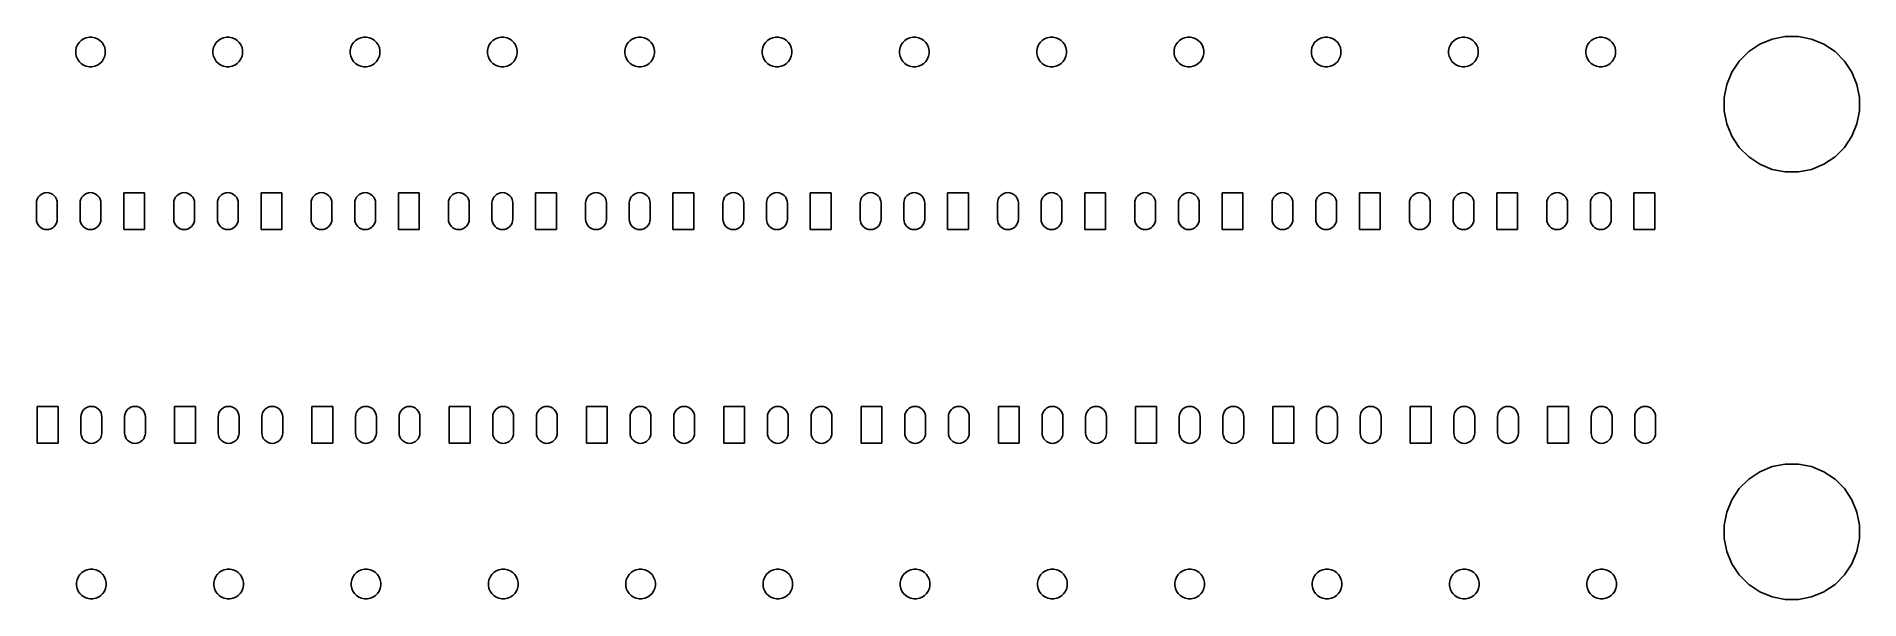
# Model space of a CAD drawing. Extents: x 0.82 to 9.78, y -5.18 to -2.42.
import ezdxf

# ---------------------------------------------------------------- set-up
doc = ezdxf.new("R2010")
doc.units = 0
doc.header["$MEASUREMENT"] = 0
doc.layers.add('BLACK', color=7, linetype='CONTINUOUS')

msp = doc.modelspace()

# ---------------------------------------------------------------- linework, layer by layer
at = {"layer": 'BLACK', "linetype": 'CONTINUOUS'}
for p, q in [((9.35296, -2.43011), (9.41723, -2.41732)), ((9.41723, -2.41732), (9.48277, -2.41732)), ((9.48277, -2.41732), (9.54704, -2.43011)), ((1.0126, -2.48594), (1.0154, -2.47187)), ((1.0126, -2.50028), (1.0126, -2.48594)), ((1.0154, -2.51436), (1.0126, -2.50028)), ((1.0154, -2.47187), (1.02089, -2.45861)), ((1.02089, -2.45861), (1.02886, -2.44668)), ((1.02886, -2.44668), (1.039, -2.43654)), ((1.039, -2.43654), (1.05093, -2.42857)), ((1.05093, -2.42857), (1.06419, -2.42307)), ((1.06419, -2.42307), (1.07826, -2.42028)), ((1.07826, -2.42028), (1.09261, -2.42028)), ((1.09261, -2.42028), (1.10668, -2.42307)), ((1.10668, -2.42307), (1.11993, -2.42857)), ((1.11993, -2.42857), (1.13186, -2.43654)), ((1.13186, -2.43654), (1.14201, -2.44668)), ((1.14201, -2.44668), (1.14998, -2.45861)), ((1.14998, -2.45861), (1.15547, -2.47187)), ((1.15547, -2.47187), (1.15827, -2.48594)), ((1.15827, -2.50028), (1.15547, -2.51436)), ((1.15827, -2.48594), (1.15827, -2.50028)), ((1.6876, -2.48594), (1.6904, -2.47187)), ((1.6876, -2.50028), (1.6876, -2.48594)), ((1.6904, -2.51436), (1.6876, -2.50028)), ((1.6904, -2.47187), (1.69589, -2.45861)), ((1.69589, -2.45861), (1.70386, -2.44668)), ((1.70386, -2.44668), (1.714, -2.43654)), ((1.714, -2.43654), (1.72593, -2.42857)), ((1.72593, -2.42857), (1.73919, -2.42307)), ((1.73919, -2.42307), (1.75326, -2.42028)), ((1.75326, -2.42028), (1.76761, -2.42028)), ((1.76761, -2.42028), (1.78168, -2.42307)), ((1.78168, -2.42307), (1.79493, -2.42857)), ((1.79493, -2.42857), (1.80686, -2.43654)), ((1.80686, -2.43654), (1.81701, -2.44668)), ((1.81701, -2.44668), (1.82498, -2.45861)), ((1.82498, -2.45861), (1.83047, -2.47187)), ((1.83047, -2.47187), (1.83327, -2.48594)), ((1.83327, -2.50028), (1.83047, -2.51436)), ((1.83327, -2.48594), (1.83327, -2.50028)), ((2.3626, -2.48594), (2.3654, -2.47187)), ((2.3626, -2.50028), (2.3626, -2.48594)), ((2.3654, -2.51436), (2.3626, -2.50028)), ((2.3654, -2.47187), (2.37089, -2.45861)), ((2.37089, -2.45861), (2.37886, -2.44668)), ((2.37886, -2.44668), (2.389, -2.43654)), ((2.389, -2.43654), (2.40093, -2.42857)), ((2.40093, -2.42857), (2.41419, -2.42307)), ((2.41419, -2.42307), (2.42826, -2.42028)), ((2.42826, -2.42028), (2.44261, -2.42028)), ((2.44261, -2.42028), (2.45668, -2.42307)), ((2.45668, -2.42307), (2.46993, -2.42857)), ((2.46993, -2.42857), (2.48186, -2.43654)), ((2.48186, -2.43654), (2.49201, -2.44668)), ((2.49201, -2.44668), (2.49998, -2.45861)), ((2.49998, -2.45861), (2.50547, -2.47187)), ((2.50547, -2.47187), (2.50827, -2.48594)), ((2.50827, -2.50028), (2.50547, -2.51436)), ((2.50827, -2.48594), (2.50827, -2.50028)), ((3.0376, -2.48594), (3.0404, -2.47187)), ((3.0376, -2.50028), (3.0376, -2.48594)), ((3.0404, -2.51436), (3.0376, -2.50028)), ((3.0404, -2.47187), (3.04589, -2.45861)), ((3.04589, -2.45861), (3.05386, -2.44668)), ((3.05386, -2.44668), (3.064, -2.43654)), ((3.064, -2.43654), (3.07593, -2.42857)), ((3.07593, -2.42857), (3.08919, -2.42307)), ((3.08919, -2.42307), (3.10326, -2.42028)), ((3.10326, -2.42028), (3.11761, -2.42028)), ((3.11761, -2.42028), (3.13168, -2.42307)), ((3.13168, -2.42307), (3.14493, -2.42857)), ((3.14493, -2.42857), (3.15686, -2.43654)), ((3.15686, -2.43654), (3.16701, -2.44668)), ((3.16701, -2.44668), (3.17498, -2.45861)), ((3.17498, -2.45861), (3.18047, -2.47187)), ((3.18047, -2.47187), (3.18327, -2.48594)), ((3.18327, -2.50028), (3.18047, -2.51436)), ((3.18327, -2.48594), (3.18327, -2.50028)), ((3.7126, -2.48594), (3.7154, -2.47187)), ((3.7126, -2.50028), (3.7126, -2.48594)), ((3.7154, -2.51436), (3.7126, -2.50028)), ((3.7154, -2.47187), (3.72089, -2.45861)), ((3.72089, -2.45861), (3.72886, -2.44668)), ((3.72886, -2.44668), (3.739, -2.43654)), ((3.739, -2.43654), (3.75093, -2.42857)), ((3.75093, -2.42857), (3.76419, -2.42307)), ((3.76419, -2.42307), (3.77826, -2.42028)), ((3.77826, -2.42028), (3.79261, -2.42028)), ((3.79261, -2.42028), (3.80668, -2.42307)), ((3.80668, -2.42307), (3.81993, -2.42857)), ((3.81993, -2.42857), (3.83186, -2.43654)), ((3.83186, -2.43654), (3.84201, -2.44668)), ((3.84201, -2.44668), (3.84998, -2.45861)), ((3.84998, -2.45861), (3.85547, -2.47187)), ((3.85547, -2.47187), (3.85827, -2.48594)), ((3.85827, -2.50028), (3.85547, -2.51436)), ((3.85827, -2.48594), (3.85827, -2.50028)), ((4.3876, -2.48594), (4.3904, -2.47187)), ((4.3876, -2.50028), (4.3876, -2.48594)), ((4.3904, -2.51436), (4.3876, -2.50028)), ((4.3904, -2.47187), (4.39589, -2.45861)), ((4.39589, -2.45861), (4.40386, -2.44668)), ((4.40386, -2.44668), (4.414, -2.43654)), ((4.414, -2.43654), (4.42593, -2.42857)), ((4.42593, -2.42857), (4.43919, -2.42307)), ((4.43919, -2.42307), (4.45326, -2.42028)), ((4.45326, -2.42028), (4.46761, -2.42028)), ((4.46761, -2.42028), (4.48168, -2.42307)), ((4.48168, -2.42307), (4.49493, -2.42857)), ((4.49493, -2.42857), (4.50686, -2.43654)), ((4.50686, -2.43654), (4.51701, -2.44668)), ((4.51701, -2.44668), (4.52498, -2.45861)), ((4.52498, -2.45861), (4.53047, -2.47187)), ((4.53047, -2.47187), (4.53327, -2.48594)), ((4.53327, -2.50028), (4.53047, -2.51436)), ((4.53327, -2.48594), (4.53327, -2.50028)), ((5.0626, -2.48594), (5.0654, -2.47187)), ((5.0626, -2.50028), (5.0626, -2.48594)), ((5.0654, -2.51436), (5.0626, -2.50028)), ((5.0654, -2.47187), (5.07089, -2.45861)), ((5.07089, -2.45861), (5.07886, -2.44668)), ((5.07886, -2.44668), (5.089, -2.43654)), ((5.089, -2.43654), (5.10093, -2.42857)), ((5.10093, -2.42857), (5.11419, -2.42307)), ((5.11419, -2.42307), (5.12826, -2.42028)), ((5.12826, -2.42028), (5.14261, -2.42028)), ((5.14261, -2.42028), (5.15668, -2.42307)), ((5.15668, -2.42307), (5.16993, -2.42857)), ((5.16993, -2.42857), (5.18186, -2.43654)), ((5.18186, -2.43654), (5.19201, -2.44668)), ((5.19201, -2.44668), (5.19998, -2.45861)), ((5.19998, -2.45861), (5.20547, -2.47187)), ((5.20547, -2.47187), (5.20827, -2.48594)), ((5.20827, -2.50028), (5.20547, -2.51436)), ((5.20827, -2.48594), (5.20827, -2.50028)), ((5.7376, -2.48594), (5.7404, -2.47187)), ((5.7376, -2.50028), (5.7376, -2.48594)), ((5.7404, -2.51436), (5.7376, -2.50028)), ((5.7404, -2.47187), (5.74589, -2.45861)), ((5.74589, -2.45861), (5.75386, -2.44668)), ((5.75386, -2.44668), (5.764, -2.43654)), ((5.764, -2.43654), (5.77593, -2.42857)), ((5.77593, -2.42857), (5.78919, -2.42307)), ((5.78919, -2.42307), (5.80326, -2.42028)), ((5.80326, -2.42028), (5.81761, -2.42028)), ((5.81761, -2.42028), (5.83168, -2.42307)), ((5.83168, -2.42307), (5.84493, -2.42857)), ((5.84493, -2.42857), (5.85686, -2.43654)), ((5.85686, -2.43654), (5.86701, -2.44668)), ((5.86701, -2.44668), (5.87498, -2.45861)), ((5.87498, -2.45861), (5.88047, -2.47187)), ((5.88047, -2.47187), (5.88327, -2.48594)), ((5.88327, -2.50028), (5.88047, -2.51436)), ((5.88327, -2.48594), (5.88327, -2.50028)), ((6.4126, -2.48594), (6.4154, -2.47187)), ((6.4126, -2.50028), (6.4126, -2.48594)), ((6.4154, -2.51436), (6.4126, -2.50028)), ((6.4154, -2.47187), (6.42089, -2.45861)), ((6.42089, -2.45861), (6.42886, -2.44668)), ((6.42886, -2.44668), (6.439, -2.43654)), ((6.439, -2.43654), (6.45093, -2.42857)), ((6.45093, -2.42857), (6.46419, -2.42307)), ((6.46419, -2.42307), (6.47826, -2.42028)), ((6.47826, -2.42028), (6.49261, -2.42028)), ((6.49261, -2.42028), (6.50668, -2.42307)), ((6.50668, -2.42307), (6.51993, -2.42857)), ((6.51993, -2.42857), (6.53186, -2.43654)), ((6.53186, -2.43654), (6.54201, -2.44668)), ((6.54201, -2.44668), (6.54998, -2.45861)), ((6.54998, -2.45861), (6.55547, -2.47187)), ((6.55547, -2.47187), (6.55827, -2.48594)), ((6.55827, -2.50028), (6.55547, -2.51436)), ((6.55827, -2.48594), (6.55827, -2.50028)), ((7.0876, -2.48594), (7.0904, -2.47187)), ((7.0876, -2.50028), (7.0876, -2.48594)), ((7.0904, -2.51436), (7.0876, -2.50028)), ((7.0904, -2.47187), (7.09589, -2.45861)), ((7.09589, -2.45861), (7.10386, -2.44668)), ((7.10386, -2.44668), (7.114, -2.43654)), ((7.114, -2.43654), (7.12593, -2.42857)), ((7.12593, -2.42857), (7.13919, -2.42307)), ((7.13919, -2.42307), (7.15326, -2.42028)), ((7.15326, -2.42028), (7.16761, -2.42028)), ((7.16761, -2.42028), (7.18168, -2.42307)), ((7.18168, -2.42307), (7.19493, -2.42857)), ((7.19493, -2.42857), (7.20686, -2.43654)), ((7.20686, -2.43654), (7.21701, -2.44668)), ((7.21701, -2.44668), (7.22498, -2.45861)), ((7.22498, -2.45861), (7.23047, -2.47187)), ((7.23047, -2.47187), (7.23327, -2.48594)), ((7.23327, -2.50028), (7.23047, -2.51436)), ((7.23327, -2.48594), (7.23327, -2.50028)), ((7.7626, -2.48594), (7.7654, -2.47187)), ((7.7626, -2.50028), (7.7626, -2.48594)), ((7.7654, -2.51436), (7.7626, -2.50028)), ((7.7654, -2.47187), (7.77089, -2.45861)), ((7.77089, -2.45861), (7.77886, -2.44668)), ((7.77886, -2.44668), (7.789, -2.43654)), ((7.789, -2.43654), (7.80093, -2.42857)), ((7.80093, -2.42857), (7.81419, -2.42307)), ((7.81419, -2.42307), (7.82826, -2.42028)), ((7.82826, -2.42028), (7.84261, -2.42028)), ((7.84261, -2.42028), (7.85668, -2.42307)), ((7.85668, -2.42307), (7.86993, -2.42857)), ((7.86993, -2.42857), (7.88186, -2.43654)), ((7.88186, -2.43654), (7.89201, -2.44668)), ((7.89201, -2.44668), (7.89998, -2.45861)), ((7.89998, -2.45861), (7.90547, -2.47187)), ((7.90547, -2.47187), (7.90827, -2.48594)), ((7.90827, -2.50028), (7.90547, -2.51436)), ((7.90827, -2.48594), (7.90827, -2.50028)), ((8.4376, -2.48594), (8.4404, -2.47187)), ((8.4376, -2.50028), (8.4376, -2.48594)), ((8.4404, -2.51436), (8.4376, -2.50028)), ((8.4404, -2.47187), (8.44589, -2.45861)), ((8.44589, -2.45861), (8.45386, -2.44668)), ((8.45386, -2.44668), (8.464, -2.43654)), ((8.464, -2.43654), (8.47593, -2.42857)), ((8.47593, -2.42857), (8.48919, -2.42307)), ((8.48919, -2.42307), (8.50326, -2.42028)), ((8.50326, -2.42028), (8.51761, -2.42028)), ((8.51761, -2.42028), (8.53168, -2.42307)), ((8.53168, -2.42307), (8.54493, -2.42857)), ((8.54493, -2.42857), (8.55686, -2.43654)), ((8.55686, -2.43654), (8.56701, -2.44668)), ((8.56701, -2.44668), (8.57498, -2.45861)), ((8.57498, -2.45861), (8.58047, -2.47187)), ((8.58047, -2.47187), (8.58327, -2.48594)), ((8.58327, -2.50028), (8.58047, -2.51436)), ((8.58327, -2.48594), (8.58327, -2.50028)), ((9.19159, -2.53793), (9.23793, -2.49159)), ((9.23793, -2.49159), (9.29242, -2.45519)), ((9.29242, -2.45519), (9.35296, -2.43011)), ((9.54704, -2.43011), (9.60758, -2.45519)), ((9.60758, -2.45519), (9.66207, -2.49159)), ((9.66207, -2.49159), (9.70841, -2.53793)), ((1.02089, -2.52761), (1.0154, -2.51436)), ((1.02886, -2.53954), (1.02089, -2.52761)), ((1.039, -2.54968), (1.02886, -2.53954)), ((1.05093, -2.55766), (1.039, -2.54968)), ((1.06419, -2.56315), (1.05093, -2.55766)), ((1.07826, -2.56594), (1.06419, -2.56315)), ((1.09261, -2.56594), (1.07826, -2.56594)), ((1.10668, -2.56315), (1.09261, -2.56594)), ((1.11993, -2.55766), (1.10668, -2.56315)), ((1.13186, -2.54968), (1.11993, -2.55766)), ((1.14201, -2.53954), (1.13186, -2.54968)), ((1.14998, -2.52761), (1.14201, -2.53954)), ((1.15547, -2.51436), (1.14998, -2.52761)), ((1.69589, -2.52761), (1.6904, -2.51436)), ((1.70386, -2.53954), (1.69589, -2.52761)), ((1.714, -2.54968), (1.70386, -2.53954)), ((1.72593, -2.55766), (1.714, -2.54968)), ((1.73919, -2.56315), (1.72593, -2.55766)), ((1.75326, -2.56594), (1.73919, -2.56315)), ((1.76761, -2.56594), (1.75326, -2.56594)), ((1.78168, -2.56315), (1.76761, -2.56594)), ((1.79493, -2.55766), (1.78168, -2.56315)), ((1.80686, -2.54968), (1.79493, -2.55766)), ((1.81701, -2.53954), (1.80686, -2.54968)), ((1.82498, -2.52761), (1.81701, -2.53954)), ((1.83047, -2.51436), (1.82498, -2.52761)), ((2.37089, -2.52761), (2.3654, -2.51436)), ((2.37886, -2.53954), (2.37089, -2.52761)), ((2.389, -2.54968), (2.37886, -2.53954)), ((2.40093, -2.55766), (2.389, -2.54968)), ((2.41419, -2.56315), (2.40093, -2.55766)), ((2.42826, -2.56594), (2.41419, -2.56315)), ((2.44261, -2.56594), (2.42826, -2.56594)), ((2.45668, -2.56315), (2.44261, -2.56594)), ((2.46993, -2.55766), (2.45668, -2.56315)), ((2.48186, -2.54968), (2.46993, -2.55766)), ((2.49201, -2.53954), (2.48186, -2.54968)), ((2.49998, -2.52761), (2.49201, -2.53954)), ((2.50547, -2.51436), (2.49998, -2.52761)), ((3.04589, -2.52761), (3.0404, -2.51436)), ((3.05386, -2.53954), (3.04589, -2.52761)), ((3.064, -2.54968), (3.05386, -2.53954)), ((3.07593, -2.55766), (3.064, -2.54968)), ((3.08919, -2.56315), (3.07593, -2.55766)), ((3.10326, -2.56594), (3.08919, -2.56315)), ((3.11761, -2.56594), (3.10326, -2.56594)), ((3.13168, -2.56315), (3.11761, -2.56594)), ((3.14493, -2.55766), (3.13168, -2.56315)), ((3.15686, -2.54968), (3.14493, -2.55766)), ((3.16701, -2.53954), (3.15686, -2.54968)), ((3.17498, -2.52761), (3.16701, -2.53954)), ((3.18047, -2.51436), (3.17498, -2.52761)), ((3.72089, -2.52761), (3.7154, -2.51436)), ((3.72886, -2.53954), (3.72089, -2.52761)), ((3.739, -2.54968), (3.72886, -2.53954)), ((3.75093, -2.55766), (3.739, -2.54968)), ((3.76419, -2.56315), (3.75093, -2.55766)), ((3.77826, -2.56594), (3.76419, -2.56315)), ((3.79261, -2.56594), (3.77826, -2.56594)), ((3.80668, -2.56315), (3.79261, -2.56594)), ((3.81993, -2.55766), (3.80668, -2.56315)), ((3.83186, -2.54968), (3.81993, -2.55766)), ((3.84201, -2.53954), (3.83186, -2.54968)), ((3.84998, -2.52761), (3.84201, -2.53954)), ((3.85547, -2.51436), (3.84998, -2.52761)), ((4.39589, -2.52761), (4.3904, -2.51436)), ((4.40386, -2.53954), (4.39589, -2.52761)), ((4.414, -2.54968), (4.40386, -2.53954)), ((4.42593, -2.55766), (4.414, -2.54968)), ((4.43919, -2.56315), (4.42593, -2.55766)), ((4.45326, -2.56594), (4.43919, -2.56315)), ((4.46761, -2.56594), (4.45326, -2.56594)), ((4.48168, -2.56315), (4.46761, -2.56594)), ((4.49493, -2.55766), (4.48168, -2.56315)), ((4.50686, -2.54968), (4.49493, -2.55766)), ((4.51701, -2.53954), (4.50686, -2.54968)), ((4.52498, -2.52761), (4.51701, -2.53954)), ((4.53047, -2.51436), (4.52498, -2.52761)), ((5.07089, -2.52761), (5.0654, -2.51436)), ((5.07886, -2.53954), (5.07089, -2.52761)), ((5.089, -2.54968), (5.07886, -2.53954)), ((5.10093, -2.55766), (5.089, -2.54968)), ((5.11419, -2.56315), (5.10093, -2.55766)), ((5.12826, -2.56594), (5.11419, -2.56315)), ((5.14261, -2.56594), (5.12826, -2.56594)), ((5.15668, -2.56315), (5.14261, -2.56594)), ((5.16993, -2.55766), (5.15668, -2.56315)), ((5.18186, -2.54968), (5.16993, -2.55766)), ((5.19201, -2.53954), (5.18186, -2.54968)), ((5.19998, -2.52761), (5.19201, -2.53954)), ((5.20547, -2.51436), (5.19998, -2.52761)), ((5.74589, -2.52761), (5.7404, -2.51436)), ((5.75386, -2.53954), (5.74589, -2.52761)), ((5.764, -2.54968), (5.75386, -2.53954)), ((5.77593, -2.55766), (5.764, -2.54968)), ((5.78919, -2.56315), (5.77593, -2.55766)), ((5.80326, -2.56594), (5.78919, -2.56315)), ((5.81761, -2.56594), (5.80326, -2.56594)), ((5.83168, -2.56315), (5.81761, -2.56594)), ((5.84493, -2.55766), (5.83168, -2.56315)), ((5.85686, -2.54968), (5.84493, -2.55766)), ((5.86701, -2.53954), (5.85686, -2.54968)), ((5.87498, -2.52761), (5.86701, -2.53954)), ((5.88047, -2.51436), (5.87498, -2.52761)), ((6.42089, -2.52761), (6.4154, -2.51436)), ((6.42886, -2.53954), (6.42089, -2.52761)), ((6.439, -2.54968), (6.42886, -2.53954)), ((6.45093, -2.55766), (6.439, -2.54968)), ((6.46419, -2.56315), (6.45093, -2.55766)), ((6.47826, -2.56594), (6.46419, -2.56315)), ((6.49261, -2.56594), (6.47826, -2.56594)), ((6.50668, -2.56315), (6.49261, -2.56594)), ((6.51993, -2.55766), (6.50668, -2.56315)), ((6.53186, -2.54968), (6.51993, -2.55766)), ((6.54201, -2.53954), (6.53186, -2.54968)), ((6.54998, -2.52761), (6.54201, -2.53954)), ((6.55547, -2.51436), (6.54998, -2.52761)), ((7.09589, -2.52761), (7.0904, -2.51436)), ((7.10386, -2.53954), (7.09589, -2.52761)), ((7.114, -2.54968), (7.10386, -2.53954)), ((7.12593, -2.55766), (7.114, -2.54968)), ((7.13919, -2.56315), (7.12593, -2.55766)), ((7.15326, -2.56594), (7.13919, -2.56315)), ((7.16761, -2.56594), (7.15326, -2.56594)), ((7.18168, -2.56315), (7.16761, -2.56594)), ((7.19493, -2.55766), (7.18168, -2.56315)), ((7.20686, -2.54968), (7.19493, -2.55766)), ((7.21701, -2.53954), (7.20686, -2.54968)), ((7.22498, -2.52761), (7.21701, -2.53954)), ((7.23047, -2.51436), (7.22498, -2.52761)), ((7.77089, -2.52761), (7.7654, -2.51436)), ((7.77886, -2.53954), (7.77089, -2.52761)), ((7.789, -2.54968), (7.77886, -2.53954)), ((7.80093, -2.55766), (7.789, -2.54968)), ((7.81419, -2.56315), (7.80093, -2.55766)), ((7.82826, -2.56594), (7.81419, -2.56315)), ((7.84261, -2.56594), (7.82826, -2.56594)), ((7.85668, -2.56315), (7.84261, -2.56594)), ((7.86993, -2.55766), (7.85668, -2.56315)), ((7.88186, -2.54968), (7.86993, -2.55766)), ((7.89201, -2.53954), (7.88186, -2.54968)), ((7.89998, -2.52761), (7.89201, -2.53954)), ((7.90547, -2.51436), (7.89998, -2.52761)), ((8.44589, -2.52761), (8.4404, -2.51436)), ((8.45386, -2.53954), (8.44589, -2.52761)), ((8.464, -2.54968), (8.45386, -2.53954)), ((8.47593, -2.55766), (8.464, -2.54968)), ((8.48919, -2.56315), (8.47593, -2.55766)), ((8.50326, -2.56594), (8.48919, -2.56315)), ((8.51761, -2.56594), (8.50326, -2.56594)), ((8.53168, -2.56315), (8.51761, -2.56594)), ((8.54493, -2.55766), (8.53168, -2.56315)), ((8.55686, -2.54968), (8.54493, -2.55766)), ((8.56701, -2.53954), (8.55686, -2.54968)), ((8.57498, -2.52761), (8.56701, -2.53954)), ((8.58047, -2.51436), (8.57498, -2.52761)), ((9.13011, -2.65296), (9.15519, -2.59242)), ((9.15519, -2.59242), (9.19159, -2.53793)), ((9.70841, -2.53793), (9.74481, -2.59242)), ((9.74481, -2.59242), (9.76989, -2.65296)), ((9.11732, -2.71723), (9.13011, -2.65296)), ((9.76989, -2.65296), (9.78268, -2.71723)), ((9.11732, -2.78277), (9.11732, -2.71723)), ((9.78268, -2.71723), (9.78268, -2.78277)), ((9.13011, -2.84704), (9.11732, -2.78277)), ((9.15519, -2.90758), (9.13011, -2.84704)), ((9.76989, -2.84704), (9.74481, -2.90758)), ((9.78268, -2.78277), (9.76989, -2.84704)), ((9.19159, -2.96207), (9.15519, -2.90758)), ((9.74481, -2.90758), (9.70841, -2.96207)), ((9.23793, -3.00841), (9.19159, -2.96207)), ((9.29242, -3.04481), (9.23793, -3.00841)), ((9.35296, -3.06989), (9.29242, -3.04481)), ((9.60758, -3.04481), (9.54704, -3.06989)), ((9.66207, -3.00841), (9.60758, -3.04481)), ((9.70841, -2.96207), (9.66207, -3.00841)), ((9.41723, -3.08268), (9.35296, -3.06989)), ((9.48277, -3.08268), (9.41723, -3.08268)), ((9.54704, -3.06989), (9.48277, -3.08268)), ((0.81968, -3.23312), (0.82043, -3.2256)), ((0.82043, -3.2256), (0.82335, -3.21595)), ((0.82335, -3.21595), (0.8281, -3.20706)), ((0.8281, -3.20706), (0.8345, -3.19926)), ((0.8345, -3.19926), (0.84229, -3.19287)), ((0.84229, -3.19287), (0.85118, -3.18812)), ((0.85118, -3.18812), (0.86083, -3.18519)), ((0.86083, -3.18519), (0.87087, -3.1842)), ((0.87087, -3.1842), (0.8809, -3.18519)), ((0.8809, -3.18519), (0.89055, -3.18812)), ((0.89055, -3.18812), (0.89944, -3.19287)), ((0.89944, -3.19287), (0.90723, -3.19926)), ((0.90723, -3.19926), (0.91363, -3.20706)), ((0.91363, -3.20706), (0.91838, -3.21595)), ((0.91838, -3.21595), (0.92131, -3.2256)), ((0.92131, -3.2256), (0.92205, -3.23312)), ((1.03425, -3.23312), (1.03499, -3.2256)), ((1.03499, -3.2256), (1.03792, -3.21595)), ((1.03792, -3.21595), (1.04267, -3.20706)), ((1.04267, -3.20706), (1.04907, -3.19926)), ((1.04907, -3.19926), (1.05686, -3.19287)), ((1.05686, -3.19287), (1.06575, -3.18812)), ((1.06575, -3.18812), (1.0754, -3.18519)), ((1.0754, -3.18519), (1.08543, -3.1842)), ((1.08543, -3.1842), (1.09547, -3.18519)), ((1.09547, -3.18519), (1.10511, -3.18812)), ((1.10511, -3.18812), (1.11401, -3.19287)), ((1.11401, -3.19287), (1.1218, -3.19926)), ((1.1218, -3.19926), (1.12819, -3.20706)), ((1.12819, -3.20706), (1.13295, -3.21595)), ((1.13295, -3.21595), (1.13587, -3.2256)), ((1.13587, -3.2256), (1.13661, -3.23312)), ((1.24882, -3.36555), (1.24882, -3.18445)), ((1.24882, -3.18445), (1.35118, -3.18445)), ((1.35118, -3.18445), (1.35118, -3.36555)), ((1.49469, -3.23312), (1.49543, -3.2256)), ((1.49543, -3.2256), (1.49835, -3.21595)), ((1.49835, -3.21595), (1.5031, -3.20706)), ((1.5031, -3.20706), (1.5095, -3.19926)), ((1.5095, -3.19926), (1.51729, -3.19287)), ((1.51729, -3.19287), (1.52619, -3.18812)), ((1.52619, -3.18812), (1.53583, -3.18519)), ((1.53583, -3.18519), (1.54587, -3.1842)), ((1.54587, -3.1842), (1.5559, -3.18519)), ((1.5559, -3.18519), (1.56555, -3.18812)), ((1.56555, -3.18812), (1.57444, -3.19287)), ((1.57444, -3.19287), (1.58223, -3.19926)), ((1.58223, -3.19926), (1.58863, -3.20706)), ((1.58863, -3.20706), (1.59338, -3.21595)), ((1.59338, -3.21595), (1.59631, -3.2256)), ((1.59631, -3.2256), (1.59705, -3.23312)), ((1.70925, -3.23312), (1.70999, -3.2256)), ((1.70999, -3.2256), (1.71292, -3.21595)), ((1.71292, -3.21595), (1.71767, -3.20706)), ((1.71767, -3.20706), (1.72407, -3.19926)), ((1.72407, -3.19926), (1.73186, -3.19287)), ((1.73186, -3.19287), (1.74075, -3.18812)), ((1.74075, -3.18812), (1.7504, -3.18519)), ((1.7504, -3.18519), (1.76043, -3.1842)), ((1.76043, -3.1842), (1.77047, -3.18519)), ((1.77047, -3.18519), (1.78011, -3.18812)), ((1.78011, -3.18812), (1.78901, -3.19287)), ((1.78901, -3.19287), (1.7968, -3.19926)), ((1.7968, -3.19926), (1.80319, -3.20706)), ((1.80319, -3.20706), (1.80795, -3.21595)), ((1.80795, -3.21595), (1.81087, -3.2256)), ((1.81087, -3.2256), (1.81161, -3.23312)), ((1.92382, -3.36555), (1.92382, -3.18445)), ((1.92382, -3.18445), (2.02618, -3.18445)), ((2.02618, -3.18445), (2.02618, -3.36555)), ((2.16969, -3.23312), (2.17043, -3.2256)), ((2.17043, -3.2256), (2.17335, -3.21595)), ((2.17335, -3.21595), (2.1781, -3.20706)), ((2.1781, -3.20706), (2.1845, -3.19926)), ((2.1845, -3.19926), (2.19229, -3.19287)), ((2.19229, -3.19287), (2.20119, -3.18812)), ((2.20119, -3.18812), (2.21083, -3.18519)), ((2.21083, -3.18519), (2.22087, -3.1842)), ((2.22087, -3.1842), (2.2309, -3.18519)), ((2.2309, -3.18519), (2.24055, -3.18812)), ((2.24055, -3.18812), (2.24944, -3.19287)), ((2.24944, -3.19287), (2.25723, -3.19926)), ((2.25723, -3.19926), (2.26363, -3.20706)), ((2.26363, -3.20706), (2.26838, -3.21595)), ((2.26838, -3.21595), (2.27131, -3.2256)), ((2.27131, -3.2256), (2.27205, -3.23312)), ((2.38425, -3.23312), (2.38499, -3.2256)), ((2.38499, -3.2256), (2.38792, -3.21595)), ((2.38792, -3.21595), (2.39267, -3.20706)), ((2.39267, -3.20706), (2.39907, -3.19926)), ((2.39907, -3.19926), (2.40686, -3.19287)), ((2.40686, -3.19287), (2.41575, -3.18812)), ((2.41575, -3.18812), (2.4254, -3.18519)), ((2.4254, -3.18519), (2.43543, -3.1842)), ((2.43543, -3.1842), (2.44547, -3.18519)), ((2.44547, -3.18519), (2.45511, -3.18812)), ((2.45511, -3.18812), (2.46401, -3.19287)), ((2.46401, -3.19287), (2.4718, -3.19926)), ((2.4718, -3.19926), (2.47819, -3.20706)), ((2.47819, -3.20706), (2.48295, -3.21595)), ((2.48295, -3.21595), (2.48587, -3.2256)), ((2.48587, -3.2256), (2.48661, -3.23312)), ((2.59882, -3.36555), (2.59882, -3.18445)), ((2.59882, -3.18445), (2.70118, -3.18445)), ((2.70118, -3.18445), (2.70118, -3.36555)), ((2.84469, -3.23312), (2.84543, -3.2256)), ((2.84543, -3.2256), (2.84835, -3.21595)), ((2.84835, -3.21595), (2.8531, -3.20706)), ((2.8531, -3.20706), (2.8595, -3.19926)), ((2.8595, -3.19926), (2.86729, -3.19287)), ((2.86729, -3.19287), (2.87619, -3.18812)), ((2.87619, -3.18812), (2.88583, -3.18519)), ((2.88583, -3.18519), (2.89587, -3.1842)), ((2.89587, -3.1842), (2.9059, -3.18519)), ((2.9059, -3.18519), (2.91555, -3.18812)), ((2.91555, -3.18812), (2.92444, -3.19287)), ((2.92444, -3.19287), (2.93223, -3.19926)), ((2.93223, -3.19926), (2.93863, -3.20706)), ((2.93863, -3.20706), (2.94338, -3.21595)), ((2.94338, -3.21595), (2.94631, -3.2256)), ((2.94631, -3.2256), (2.94705, -3.23312)), ((3.05925, -3.23312), (3.05999, -3.2256)), ((3.05999, -3.2256), (3.06292, -3.21595)), ((3.06292, -3.21595), (3.06767, -3.20706)), ((3.06767, -3.20706), (3.07407, -3.19926)), ((3.07407, -3.19926), (3.08186, -3.19287)), ((3.08186, -3.19287), (3.09075, -3.18812)), ((3.09075, -3.18812), (3.1004, -3.18519)), ((3.1004, -3.18519), (3.11043, -3.1842)), ((3.11043, -3.1842), (3.12047, -3.18519)), ((3.12047, -3.18519), (3.13011, -3.18812)), ((3.13011, -3.18812), (3.13901, -3.19287)), ((3.13901, -3.19287), (3.1468, -3.19926)), ((3.1468, -3.19926), (3.15319, -3.20706)), ((3.15319, -3.20706), (3.15795, -3.21595)), ((3.15795, -3.21595), (3.16087, -3.2256)), ((3.16087, -3.2256), (3.16161, -3.23312)), ((3.27382, -3.36555), (3.27382, -3.18445)), ((3.27382, -3.18445), (3.37618, -3.18445)), ((3.37618, -3.18445), (3.37618, -3.36555)), ((3.51969, -3.23312), (3.52043, -3.2256)), ((3.52043, -3.2256), (3.52335, -3.21595)), ((3.52335, -3.21595), (3.5281, -3.20706)), ((3.5281, -3.20706), (3.5345, -3.19926)), ((3.5345, -3.19926), (3.54229, -3.19287)), ((3.54229, -3.19287), (3.55119, -3.18812)), ((3.55119, -3.18812), (3.56083, -3.18519)), ((3.56083, -3.18519), (3.57087, -3.1842)), ((3.57087, -3.1842), (3.5809, -3.18519)), ((3.5809, -3.18519), (3.59055, -3.18812)), ((3.59055, -3.18812), (3.59944, -3.19287)), ((3.59944, -3.19287), (3.60723, -3.19926)), ((3.60723, -3.19926), (3.61363, -3.20706)), ((3.61363, -3.20706), (3.61838, -3.21595)), ((3.61838, -3.21595), (3.62131, -3.2256)), ((3.62131, -3.2256), (3.62205, -3.23312)), ((3.73425, -3.23312), (3.73499, -3.2256)), ((3.73499, -3.2256), (3.73792, -3.21595)), ((3.73792, -3.21595), (3.74267, -3.20706)), ((3.74267, -3.20706), (3.74907, -3.19926)), ((3.74907, -3.19926), (3.75686, -3.19287)), ((3.75686, -3.19287), (3.76575, -3.18812)), ((3.76575, -3.18812), (3.7754, -3.18519)), ((3.7754, -3.18519), (3.78543, -3.1842)), ((3.78543, -3.1842), (3.79547, -3.18519)), ((3.79547, -3.18519), (3.80511, -3.18812)), ((3.80511, -3.18812), (3.81401, -3.19287)), ((3.81401, -3.19287), (3.8218, -3.19926)), ((3.8218, -3.19926), (3.82819, -3.20706)), ((3.82819, -3.20706), (3.83295, -3.21595)), ((3.83295, -3.21595), (3.83587, -3.2256)), ((3.83587, -3.2256), (3.83661, -3.23312)), ((3.94882, -3.36555), (3.94882, -3.18445)), ((3.94882, -3.18445), (4.05118, -3.18445)), ((4.05118, -3.18445), (4.05118, -3.36555)), ((4.19469, -3.23312), (4.19543, -3.2256)), ((4.19543, -3.2256), (4.19835, -3.21595)), ((4.19835, -3.21595), (4.2031, -3.20706)), ((4.2031, -3.20706), (4.2095, -3.19926)), ((4.2095, -3.19926), (4.21729, -3.19287)), ((4.21729, -3.19287), (4.22619, -3.18812)), ((4.22619, -3.18812), (4.23583, -3.18519)), ((4.23583, -3.18519), (4.24587, -3.1842)), ((4.24587, -3.1842), (4.2559, -3.18519)), ((4.2559, -3.18519), (4.26555, -3.18812)), ((4.26555, -3.18812), (4.27444, -3.19287)), ((4.27444, -3.19287), (4.28223, -3.19926)), ((4.28223, -3.19926), (4.28863, -3.20706)), ((4.28863, -3.20706), (4.29338, -3.21595)), ((4.29338, -3.21595), (4.29631, -3.2256)), ((4.29631, -3.2256), (4.29705, -3.23312)), ((4.40925, -3.23312), (4.40999, -3.2256)), ((4.40999, -3.2256), (4.41292, -3.21595)), ((4.41292, -3.21595), (4.41767, -3.20706)), ((4.41767, -3.20706), (4.42407, -3.19926)), ((4.42407, -3.19926), (4.43186, -3.19287)), ((4.43186, -3.19287), (4.44075, -3.18812)), ((4.44075, -3.18812), (4.4504, -3.18519)), ((4.4504, -3.18519), (4.46043, -3.1842)), ((4.46043, -3.1842), (4.47047, -3.18519)), ((4.47047, -3.18519), (4.48011, -3.18812)), ((4.48011, -3.18812), (4.48901, -3.19287)), ((4.48901, -3.19287), (4.4968, -3.19926)), ((4.4968, -3.19926), (4.50319, -3.20706)), ((4.50319, -3.20706), (4.50795, -3.21595)), ((4.50795, -3.21595), (4.51087, -3.2256)), ((4.51087, -3.2256), (4.51161, -3.23312)), ((4.62382, -3.36555), (4.62382, -3.18445)), ((4.62382, -3.18445), (4.72618, -3.18445)), ((4.72618, -3.18445), (4.72618, -3.36555)), ((4.86969, -3.23312), (4.87043, -3.2256)), ((4.87043, -3.2256), (4.87335, -3.21595)), ((4.87335, -3.21595), (4.8781, -3.20706)), ((4.8781, -3.20706), (4.8845, -3.19926)), ((4.8845, -3.19926), (4.89229, -3.19287)), ((4.89229, -3.19287), (4.90119, -3.18812)), ((4.90119, -3.18812), (4.91083, -3.18519)), ((4.91083, -3.18519), (4.92087, -3.1842)), ((4.92087, -3.1842), (4.9309, -3.18519)), ((4.9309, -3.18519), (4.94055, -3.18812)), ((4.94055, -3.18812), (4.94944, -3.19287)), ((4.94944, -3.19287), (4.95723, -3.19926)), ((4.95723, -3.19926), (4.96363, -3.20706)), ((4.96363, -3.20706), (4.96838, -3.21595)), ((4.96838, -3.21595), (4.97131, -3.2256)), ((4.97131, -3.2256), (4.97205, -3.23312)), ((5.08425, -3.23312), (5.08499, -3.2256)), ((5.08499, -3.2256), (5.08792, -3.21595)), ((5.08792, -3.21595), (5.09267, -3.20706)), ((5.09267, -3.20706), (5.09907, -3.19926)), ((5.09907, -3.19926), (5.10686, -3.19287)), ((5.10686, -3.19287), (5.11575, -3.18812)), ((5.11575, -3.18812), (5.1254, -3.18519)), ((5.1254, -3.18519), (5.13543, -3.1842)), ((5.13543, -3.1842), (5.14547, -3.18519)), ((5.14547, -3.18519), (5.15511, -3.18812)), ((5.15511, -3.18812), (5.16401, -3.19287)), ((5.16401, -3.19287), (5.1718, -3.19926)), ((5.1718, -3.19926), (5.17819, -3.20706)), ((5.17819, -3.20706), (5.18295, -3.21595)), ((5.18295, -3.21595), (5.18587, -3.2256)), ((5.18587, -3.2256), (5.18661, -3.23312)), ((5.29882, -3.36555), (5.29882, -3.18445)), ((5.29882, -3.18445), (5.40118, -3.18445)), ((5.40118, -3.18445), (5.40118, -3.36555)), ((5.54469, -3.23312), (5.54543, -3.2256)), ((5.54543, -3.2256), (5.54835, -3.21595)), ((5.54835, -3.21595), (5.5531, -3.20706)), ((5.5531, -3.20706), (5.5595, -3.19926)), ((5.5595, -3.19926), (5.56729, -3.19287)), ((5.56729, -3.19287), (5.57619, -3.18812)), ((5.57619, -3.18812), (5.58583, -3.18519)), ((5.58583, -3.18519), (5.59587, -3.1842)), ((5.59587, -3.1842), (5.6059, -3.18519)), ((5.6059, -3.18519), (5.61555, -3.18812)), ((5.61555, -3.18812), (5.62444, -3.19287)), ((5.62444, -3.19287), (5.63223, -3.19926)), ((5.63223, -3.19926), (5.63863, -3.20706)), ((5.63863, -3.20706), (5.64338, -3.21595)), ((5.64338, -3.21595), (5.64631, -3.2256)), ((5.64631, -3.2256), (5.64705, -3.23312)), ((5.75925, -3.23312), (5.75999, -3.2256)), ((5.75999, -3.2256), (5.76292, -3.21595)), ((5.76292, -3.21595), (5.76767, -3.20706)), ((5.76767, -3.20706), (5.77407, -3.19926)), ((5.77407, -3.19926), (5.78186, -3.19287)), ((5.78186, -3.19287), (5.79075, -3.18812)), ((5.79075, -3.18812), (5.8004, -3.18519)), ((5.8004, -3.18519), (5.81043, -3.1842)), ((5.81043, -3.1842), (5.82047, -3.18519)), ((5.82047, -3.18519), (5.83011, -3.18812)), ((5.83011, -3.18812), (5.83901, -3.19287)), ((5.83901, -3.19287), (5.8468, -3.19926)), ((5.8468, -3.19926), (5.85319, -3.20706)), ((5.85319, -3.20706), (5.85795, -3.21595)), ((5.85795, -3.21595), (5.86087, -3.2256)), ((5.86087, -3.2256), (5.86161, -3.23312)), ((5.97382, -3.36555), (5.97382, -3.18445)), ((5.97382, -3.18445), (6.07618, -3.18445)), ((6.07618, -3.18445), (6.07618, -3.36555)), ((6.21969, -3.23312), (6.22043, -3.2256)), ((6.22043, -3.2256), (6.22335, -3.21595)), ((6.22335, -3.21595), (6.2281, -3.20706)), ((6.2281, -3.20706), (6.2345, -3.19926)), ((6.2345, -3.19926), (6.24229, -3.19287)), ((6.24229, -3.19287), (6.25119, -3.18812)), ((6.25119, -3.18812), (6.26083, -3.18519)), ((6.26083, -3.18519), (6.27087, -3.1842)), ((6.27087, -3.1842), (6.2809, -3.18519)), ((6.2809, -3.18519), (6.29055, -3.18812)), ((6.29055, -3.18812), (6.29944, -3.19287)), ((6.29944, -3.19287), (6.30723, -3.19926)), ((6.30723, -3.19926), (6.31363, -3.20706)), ((6.31363, -3.20706), (6.31838, -3.21595)), ((6.31838, -3.21595), (6.32131, -3.2256)), ((6.32131, -3.2256), (6.32205, -3.23312)), ((6.43425, -3.23312), (6.43499, -3.2256)), ((6.43499, -3.2256), (6.43792, -3.21595)), ((6.43792, -3.21595), (6.44267, -3.20706)), ((6.44267, -3.20706), (6.44907, -3.19926)), ((6.44907, -3.19926), (6.45686, -3.19287)), ((6.45686, -3.19287), (6.46575, -3.18812)), ((6.46575, -3.18812), (6.4754, -3.18519)), ((6.4754, -3.18519), (6.48543, -3.1842)), ((6.48543, -3.1842), (6.49547, -3.18519)), ((6.49547, -3.18519), (6.50511, -3.18812)), ((6.50511, -3.18812), (6.51401, -3.19287)), ((6.51401, -3.19287), (6.5218, -3.19926)), ((6.5218, -3.19926), (6.52819, -3.20706)), ((6.52819, -3.20706), (6.53295, -3.21595)), ((6.53295, -3.21595), (6.53587, -3.2256)), ((6.53587, -3.2256), (6.53661, -3.23312)), ((6.64882, -3.36555), (6.64882, -3.18445)), ((6.64882, -3.18445), (6.75118, -3.18445)), ((6.75118, -3.18445), (6.75118, -3.36555)), ((6.89469, -3.23312), (6.89543, -3.2256)), ((6.89543, -3.2256), (6.89835, -3.21595)), ((6.89835, -3.21595), (6.9031, -3.20706)), ((6.9031, -3.20706), (6.9095, -3.19926)), ((6.9095, -3.19926), (6.91729, -3.19287)), ((6.91729, -3.19287), (6.92619, -3.18812)), ((6.92619, -3.18812), (6.93583, -3.18519)), ((6.93583, -3.18519), (6.94587, -3.1842)), ((6.94587, -3.1842), (6.9559, -3.18519)), ((6.9559, -3.18519), (6.96555, -3.18812)), ((6.96555, -3.18812), (6.97444, -3.19287)), ((6.97444, -3.19287), (6.98223, -3.19926)), ((6.98223, -3.19926), (6.98863, -3.20706)), ((6.98863, -3.20706), (6.99338, -3.21595)), ((6.99338, -3.21595), (6.99631, -3.2256)), ((6.99631, -3.2256), (6.99705, -3.23312)), ((7.10925, -3.23312), (7.10999, -3.2256)), ((7.10999, -3.2256), (7.11292, -3.21595)), ((7.11292, -3.21595), (7.11767, -3.20706)), ((7.11767, -3.20706), (7.12407, -3.19926)), ((7.12407, -3.19926), (7.13186, -3.19287)), ((7.13186, -3.19287), (7.14075, -3.18812)), ((7.14075, -3.18812), (7.1504, -3.18519)), ((7.1504, -3.18519), (7.16043, -3.1842)), ((7.16043, -3.1842), (7.17047, -3.18519)), ((7.17047, -3.18519), (7.18011, -3.18812)), ((7.18011, -3.18812), (7.18901, -3.19287)), ((7.18901, -3.19287), (7.1968, -3.19926)), ((7.1968, -3.19926), (7.20319, -3.20706)), ((7.20319, -3.20706), (7.20795, -3.21595)), ((7.20795, -3.21595), (7.21087, -3.2256)), ((7.21087, -3.2256), (7.21161, -3.23312)), ((7.32382, -3.36555), (7.32382, -3.18445)), ((7.32382, -3.18445), (7.42618, -3.18445)), ((7.42618, -3.18445), (7.42618, -3.36555)), ((7.56969, -3.23312), (7.57043, -3.2256)), ((7.57043, -3.2256), (7.57335, -3.21595)), ((7.57335, -3.21595), (7.5781, -3.20706)), ((7.5781, -3.20706), (7.5845, -3.19926)), ((7.5845, -3.19926), (7.59229, -3.19287)), ((7.59229, -3.19287), (7.60119, -3.18812)), ((7.60119, -3.18812), (7.61083, -3.18519)), ((7.61083, -3.18519), (7.62087, -3.1842)), ((7.62087, -3.1842), (7.6309, -3.18519)), ((7.6309, -3.18519), (7.64055, -3.18812)), ((7.64055, -3.18812), (7.64944, -3.19287)), ((7.64944, -3.19287), (7.65723, -3.19926)), ((7.65723, -3.19926), (7.66363, -3.20706)), ((7.66363, -3.20706), (7.66838, -3.21595)), ((7.66838, -3.21595), (7.67131, -3.2256)), ((7.67131, -3.2256), (7.67205, -3.23312)), ((7.78425, -3.23312), (7.78499, -3.2256)), ((7.78499, -3.2256), (7.78792, -3.21595)), ((7.78792, -3.21595), (7.79267, -3.20706)), ((7.79267, -3.20706), (7.79907, -3.19926)), ((7.79907, -3.19926), (7.80686, -3.19287)), ((7.80686, -3.19287), (7.81575, -3.18812)), ((7.81575, -3.18812), (7.8254, -3.18519)), ((7.8254, -3.18519), (7.83543, -3.1842)), ((7.83543, -3.1842), (7.84547, -3.18519)), ((7.84547, -3.18519), (7.85511, -3.18812)), ((7.85511, -3.18812), (7.86401, -3.19287)), ((7.86401, -3.19287), (7.8718, -3.19926)), ((7.8718, -3.19926), (7.87819, -3.20706)), ((7.87819, -3.20706), (7.88295, -3.21595)), ((7.88295, -3.21595), (7.88587, -3.2256)), ((7.88587, -3.2256), (7.88661, -3.23312)), ((7.99882, -3.36555), (7.99882, -3.18445)), ((7.99882, -3.18445), (8.10118, -3.18445)), ((8.10118, -3.18445), (8.10118, -3.36555)), ((8.24469, -3.23312), (8.24543, -3.2256)), ((8.24543, -3.2256), (8.24835, -3.21595)), ((8.24835, -3.21595), (8.2531, -3.20706)), ((8.2531, -3.20706), (8.2595, -3.19926)), ((8.2595, -3.19926), (8.26729, -3.19287)), ((8.26729, -3.19287), (8.27619, -3.18812)), ((8.27619, -3.18812), (8.28583, -3.18519)), ((8.28583, -3.18519), (8.29587, -3.1842)), ((8.29587, -3.1842), (8.3059, -3.18519)), ((8.3059, -3.18519), (8.31555, -3.18812)), ((8.31555, -3.18812), (8.32444, -3.19287)), ((8.32444, -3.19287), (8.33223, -3.19926)), ((8.33223, -3.19926), (8.33863, -3.20706)), ((8.33863, -3.20706), (8.34338, -3.21595)), ((8.34338, -3.21595), (8.34631, -3.2256)), ((8.34631, -3.2256), (8.34705, -3.23312)), ((8.45925, -3.23312), (8.45999, -3.2256)), ((8.45999, -3.2256), (8.46292, -3.21595)), ((8.46292, -3.21595), (8.46767, -3.20706)), ((8.46767, -3.20706), (8.47407, -3.19926)), ((8.47407, -3.19926), (8.48186, -3.19287)), ((8.48186, -3.19287), (8.49075, -3.18812)), ((8.49075, -3.18812), (8.5004, -3.18519)), ((8.5004, -3.18519), (8.51043, -3.1842)), ((8.51043, -3.1842), (8.52047, -3.18519)), ((8.52047, -3.18519), (8.53011, -3.18812)), ((8.53011, -3.18812), (8.53901, -3.19287)), ((8.53901, -3.19287), (8.5468, -3.19926)), ((8.5468, -3.19926), (8.55319, -3.20706)), ((8.55319, -3.20706), (8.55795, -3.21595)), ((8.55795, -3.21595), (8.56087, -3.2256)), ((8.56087, -3.2256), (8.56161, -3.23312)), ((8.67382, -3.36555), (8.67382, -3.18445)), ((8.67382, -3.18445), (8.77618, -3.18445)), ((8.77618, -3.18445), (8.77618, -3.36555)), ((0.81968, -3.31688), (0.81968, -3.23312)), ((0.92205, -3.23312), (0.92205, -3.31688)), ((1.03425, -3.31688), (1.03425, -3.23312)), ((1.13661, -3.23312), (1.13661, -3.31688)), ((1.49469, -3.31688), (1.49469, -3.23312)), ((1.59705, -3.23312), (1.59705, -3.31688)), ((1.70925, -3.31688), (1.70925, -3.23312)), ((1.81161, -3.23312), (1.81161, -3.31688)), ((2.16969, -3.31688), (2.16969, -3.23312)), ((2.27205, -3.23312), (2.27205, -3.31688)), ((2.38425, -3.31688), (2.38425, -3.23312)), ((2.48661, -3.23312), (2.48661, -3.31688)), ((2.84469, -3.31688), (2.84469, -3.23312)), ((2.94705, -3.23312), (2.94705, -3.31688)), ((3.05925, -3.31688), (3.05925, -3.23312)), ((3.16161, -3.23312), (3.16161, -3.31688)), ((3.51969, -3.31688), (3.51969, -3.23312)), ((3.62205, -3.23312), (3.62205, -3.31688)), ((3.73425, -3.31688), (3.73425, -3.23312)), ((3.83661, -3.23312), (3.83661, -3.31688)), ((4.19469, -3.31688), (4.19469, -3.23312)), ((4.29705, -3.23312), (4.29705, -3.31688)), ((4.40925, -3.31688), (4.40925, -3.23312)), ((4.51161, -3.23312), (4.51161, -3.31688)), ((4.86969, -3.31688), (4.86969, -3.23312)), ((4.97205, -3.23312), (4.97205, -3.31688)), ((5.08425, -3.31688), (5.08425, -3.23312)), ((5.18661, -3.23312), (5.18661, -3.31688)), ((5.54469, -3.31688), (5.54469, -3.23312)), ((5.64705, -3.23312), (5.64705, -3.31688)), ((5.75925, -3.31688), (5.75925, -3.23312)), ((5.86161, -3.23312), (5.86161, -3.31688)), ((6.21969, -3.31688), (6.21969, -3.23312)), ((6.32205, -3.23312), (6.32205, -3.31688)), ((6.43425, -3.31688), (6.43425, -3.23312)), ((6.53661, -3.23312), (6.53661, -3.31688)), ((6.89469, -3.31688), (6.89469, -3.23312)), ((6.99705, -3.23312), (6.99705, -3.31688)), ((7.10925, -3.31688), (7.10925, -3.23312)), ((7.21161, -3.23312), (7.21161, -3.31688)), ((7.56969, -3.31688), (7.56969, -3.23312)), ((7.67205, -3.23312), (7.67205, -3.31688)), ((7.78425, -3.31688), (7.78425, -3.23312)), ((7.88661, -3.23312), (7.88661, -3.31688)), ((8.24469, -3.31688), (8.24469, -3.23312)), ((8.34705, -3.23312), (8.34705, -3.31688)), ((8.45925, -3.31688), (8.45925, -3.23312)), ((8.56161, -3.23312), (8.56161, -3.31688)), ((0.82043, -3.3244), (0.81968, -3.31688)), ((0.82335, -3.33405), (0.82043, -3.3244)), ((0.8281, -3.34294), (0.82335, -3.33405)), ((0.8345, -3.35074), (0.8281, -3.34294)), ((0.84229, -3.35713), (0.8345, -3.35074)), ((0.85118, -3.36188), (0.84229, -3.35713)), ((0.86083, -3.36481), (0.85118, -3.36188)), ((0.87087, -3.3658), (0.86083, -3.36481)), ((0.8809, -3.36481), (0.87087, -3.3658)), ((0.89055, -3.36188), (0.8809, -3.36481)), ((0.89944, -3.35713), (0.89055, -3.36188)), ((0.90723, -3.35074), (0.89944, -3.35713)), ((0.91363, -3.34294), (0.90723, -3.35074)), ((0.91838, -3.33405), (0.91363, -3.34294)), ((0.92131, -3.3244), (0.91838, -3.33405)), ((0.92205, -3.31688), (0.92131, -3.3244)), ((1.03499, -3.3244), (1.03425, -3.31688)), ((1.03792, -3.33405), (1.03499, -3.3244)), ((1.04267, -3.34294), (1.03792, -3.33405)), ((1.04907, -3.35074), (1.04267, -3.34294)), ((1.05686, -3.35713), (1.04907, -3.35074)), ((1.06575, -3.36188), (1.05686, -3.35713)), ((1.0754, -3.36481), (1.06575, -3.36188)), ((1.08543, -3.3658), (1.0754, -3.36481)), ((1.09547, -3.36481), (1.08543, -3.3658)), ((1.10511, -3.36188), (1.09547, -3.36481)), ((1.11401, -3.35713), (1.10511, -3.36188)), ((1.1218, -3.35074), (1.11401, -3.35713)), ((1.12819, -3.34294), (1.1218, -3.35074)), ((1.13295, -3.33405), (1.12819, -3.34294)), ((1.13587, -3.3244), (1.13295, -3.33405)), ((1.13661, -3.31688), (1.13587, -3.3244)), ((1.35118, -3.36555), (1.24882, -3.36555)), ((1.49543, -3.3244), (1.49469, -3.31688)), ((1.49835, -3.33405), (1.49543, -3.3244)), ((1.5031, -3.34294), (1.49835, -3.33405)), ((1.5095, -3.35074), (1.5031, -3.34294)), ((1.51729, -3.35713), (1.5095, -3.35074)), ((1.52619, -3.36188), (1.51729, -3.35713)), ((1.53583, -3.36481), (1.52619, -3.36188)), ((1.54587, -3.3658), (1.53583, -3.36481)), ((1.5559, -3.36481), (1.54587, -3.3658)), ((1.56555, -3.36188), (1.5559, -3.36481)), ((1.57444, -3.35713), (1.56555, -3.36188)), ((1.58223, -3.35074), (1.57444, -3.35713)), ((1.58863, -3.34294), (1.58223, -3.35074)), ((1.59338, -3.33405), (1.58863, -3.34294)), ((1.59631, -3.3244), (1.59338, -3.33405)), ((1.59705, -3.31688), (1.59631, -3.3244)), ((1.70999, -3.3244), (1.70925, -3.31688)), ((1.71292, -3.33405), (1.70999, -3.3244)), ((1.71767, -3.34294), (1.71292, -3.33405)), ((1.72407, -3.35074), (1.71767, -3.34294)), ((1.73186, -3.35713), (1.72407, -3.35074)), ((1.74075, -3.36188), (1.73186, -3.35713)), ((1.7504, -3.36481), (1.74075, -3.36188)), ((1.76043, -3.3658), (1.7504, -3.36481)), ((1.77047, -3.36481), (1.76043, -3.3658)), ((1.78011, -3.36188), (1.77047, -3.36481)), ((1.78901, -3.35713), (1.78011, -3.36188)), ((1.7968, -3.35074), (1.78901, -3.35713)), ((1.80319, -3.34294), (1.7968, -3.35074)), ((1.80795, -3.33405), (1.80319, -3.34294)), ((1.81087, -3.3244), (1.80795, -3.33405)), ((1.81161, -3.31688), (1.81087, -3.3244)), ((2.02618, -3.36555), (1.92382, -3.36555)), ((2.17043, -3.3244), (2.16969, -3.31688)), ((2.17335, -3.33405), (2.17043, -3.3244)), ((2.1781, -3.34294), (2.17335, -3.33405)), ((2.1845, -3.35074), (2.1781, -3.34294)), ((2.19229, -3.35713), (2.1845, -3.35074)), ((2.20119, -3.36188), (2.19229, -3.35713)), ((2.21083, -3.36481), (2.20119, -3.36188)), ((2.22087, -3.3658), (2.21083, -3.36481)), ((2.2309, -3.36481), (2.22087, -3.3658)), ((2.24055, -3.36188), (2.2309, -3.36481)), ((2.24944, -3.35713), (2.24055, -3.36188)), ((2.25723, -3.35074), (2.24944, -3.35713)), ((2.26363, -3.34294), (2.25723, -3.35074)), ((2.26838, -3.33405), (2.26363, -3.34294)), ((2.27131, -3.3244), (2.26838, -3.33405)), ((2.27205, -3.31688), (2.27131, -3.3244)), ((2.38499, -3.3244), (2.38425, -3.31688)), ((2.38792, -3.33405), (2.38499, -3.3244)), ((2.39267, -3.34294), (2.38792, -3.33405)), ((2.39907, -3.35074), (2.39267, -3.34294)), ((2.40686, -3.35713), (2.39907, -3.35074)), ((2.41575, -3.36188), (2.40686, -3.35713)), ((2.4254, -3.36481), (2.41575, -3.36188)), ((2.43543, -3.3658), (2.4254, -3.36481)), ((2.44547, -3.36481), (2.43543, -3.3658)), ((2.45511, -3.36188), (2.44547, -3.36481)), ((2.46401, -3.35713), (2.45511, -3.36188)), ((2.4718, -3.35074), (2.46401, -3.35713)), ((2.47819, -3.34294), (2.4718, -3.35074)), ((2.48295, -3.33405), (2.47819, -3.34294)), ((2.48587, -3.3244), (2.48295, -3.33405)), ((2.48661, -3.31688), (2.48587, -3.3244)), ((2.70118, -3.36555), (2.59882, -3.36555)), ((2.84543, -3.3244), (2.84469, -3.31688)), ((2.84835, -3.33405), (2.84543, -3.3244)), ((2.8531, -3.34294), (2.84835, -3.33405)), ((2.8595, -3.35074), (2.8531, -3.34294)), ((2.86729, -3.35713), (2.8595, -3.35074)), ((2.87619, -3.36188), (2.86729, -3.35713)), ((2.88583, -3.36481), (2.87619, -3.36188)), ((2.89587, -3.3658), (2.88583, -3.36481)), ((2.9059, -3.36481), (2.89587, -3.3658)), ((2.91555, -3.36188), (2.9059, -3.36481)), ((2.92444, -3.35713), (2.91555, -3.36188)), ((2.93223, -3.35074), (2.92444, -3.35713)), ((2.93863, -3.34294), (2.93223, -3.35074)), ((2.94338, -3.33405), (2.93863, -3.34294)), ((2.94631, -3.3244), (2.94338, -3.33405)), ((2.94705, -3.31688), (2.94631, -3.3244)), ((3.05999, -3.3244), (3.05925, -3.31688)), ((3.06292, -3.33405), (3.05999, -3.3244)), ((3.06767, -3.34294), (3.06292, -3.33405)), ((3.07407, -3.35074), (3.06767, -3.34294)), ((3.08186, -3.35713), (3.07407, -3.35074)), ((3.09075, -3.36188), (3.08186, -3.35713)), ((3.1004, -3.36481), (3.09075, -3.36188)), ((3.11043, -3.3658), (3.1004, -3.36481)), ((3.12047, -3.36481), (3.11043, -3.3658)), ((3.13011, -3.36188), (3.12047, -3.36481)), ((3.13901, -3.35713), (3.13011, -3.36188)), ((3.1468, -3.35074), (3.13901, -3.35713)), ((3.15319, -3.34294), (3.1468, -3.35074)), ((3.15795, -3.33405), (3.15319, -3.34294)), ((3.16087, -3.3244), (3.15795, -3.33405)), ((3.16161, -3.31688), (3.16087, -3.3244)), ((3.37618, -3.36555), (3.27382, -3.36555)), ((3.52043, -3.3244), (3.51969, -3.31688)), ((3.52335, -3.33405), (3.52043, -3.3244)), ((3.5281, -3.34294), (3.52335, -3.33405)), ((3.5345, -3.35074), (3.5281, -3.34294)), ((3.54229, -3.35713), (3.5345, -3.35074)), ((3.55119, -3.36188), (3.54229, -3.35713)), ((3.56083, -3.36481), (3.55119, -3.36188)), ((3.57087, -3.3658), (3.56083, -3.36481)), ((3.5809, -3.36481), (3.57087, -3.3658)), ((3.59055, -3.36188), (3.5809, -3.36481)), ((3.59944, -3.35713), (3.59055, -3.36188)), ((3.60723, -3.35074), (3.59944, -3.35713)), ((3.61363, -3.34294), (3.60723, -3.35074)), ((3.61838, -3.33405), (3.61363, -3.34294)), ((3.62131, -3.3244), (3.61838, -3.33405)), ((3.62205, -3.31688), (3.62131, -3.3244)), ((3.73499, -3.3244), (3.73425, -3.31688)), ((3.73792, -3.33405), (3.73499, -3.3244)), ((3.74267, -3.34294), (3.73792, -3.33405)), ((3.74907, -3.35074), (3.74267, -3.34294)), ((3.75686, -3.35713), (3.74907, -3.35074)), ((3.76575, -3.36188), (3.75686, -3.35713)), ((3.7754, -3.36481), (3.76575, -3.36188)), ((3.78543, -3.3658), (3.7754, -3.36481)), ((3.79547, -3.36481), (3.78543, -3.3658)), ((3.80511, -3.36188), (3.79547, -3.36481)), ((3.81401, -3.35713), (3.80511, -3.36188)), ((3.8218, -3.35074), (3.81401, -3.35713)), ((3.82819, -3.34294), (3.8218, -3.35074)), ((3.83295, -3.33405), (3.82819, -3.34294)), ((3.83587, -3.3244), (3.83295, -3.33405)), ((3.83661, -3.31688), (3.83587, -3.3244)), ((4.05118, -3.36555), (3.94882, -3.36555)), ((4.19543, -3.3244), (4.19469, -3.31688)), ((4.19835, -3.33405), (4.19543, -3.3244)), ((4.2031, -3.34294), (4.19835, -3.33405)), ((4.2095, -3.35074), (4.2031, -3.34294)), ((4.21729, -3.35713), (4.2095, -3.35074)), ((4.22619, -3.36188), (4.21729, -3.35713)), ((4.23583, -3.36481), (4.22619, -3.36188)), ((4.24587, -3.3658), (4.23583, -3.36481)), ((4.2559, -3.36481), (4.24587, -3.3658)), ((4.26555, -3.36188), (4.2559, -3.36481)), ((4.27444, -3.35713), (4.26555, -3.36188)), ((4.28223, -3.35074), (4.27444, -3.35713)), ((4.28863, -3.34294), (4.28223, -3.35074)), ((4.29338, -3.33405), (4.28863, -3.34294)), ((4.29631, -3.3244), (4.29338, -3.33405)), ((4.29705, -3.31688), (4.29631, -3.3244)), ((4.40999, -3.3244), (4.40925, -3.31688)), ((4.41292, -3.33405), (4.40999, -3.3244)), ((4.41767, -3.34294), (4.41292, -3.33405)), ((4.42407, -3.35074), (4.41767, -3.34294)), ((4.43186, -3.35713), (4.42407, -3.35074)), ((4.44075, -3.36188), (4.43186, -3.35713)), ((4.4504, -3.36481), (4.44075, -3.36188)), ((4.46043, -3.3658), (4.4504, -3.36481)), ((4.47047, -3.36481), (4.46043, -3.3658)), ((4.48011, -3.36188), (4.47047, -3.36481)), ((4.48901, -3.35713), (4.48011, -3.36188)), ((4.4968, -3.35074), (4.48901, -3.35713)), ((4.50319, -3.34294), (4.4968, -3.35074)), ((4.50795, -3.33405), (4.50319, -3.34294)), ((4.51087, -3.3244), (4.50795, -3.33405)), ((4.51161, -3.31688), (4.51087, -3.3244)), ((4.72618, -3.36555), (4.62382, -3.36555)), ((4.87043, -3.3244), (4.86969, -3.31688)), ((4.87335, -3.33405), (4.87043, -3.3244)), ((4.8781, -3.34294), (4.87335, -3.33405)), ((4.8845, -3.35074), (4.8781, -3.34294)), ((4.89229, -3.35713), (4.8845, -3.35074)), ((4.90119, -3.36188), (4.89229, -3.35713)), ((4.91083, -3.36481), (4.90119, -3.36188)), ((4.92087, -3.3658), (4.91083, -3.36481)), ((4.9309, -3.36481), (4.92087, -3.3658)), ((4.94055, -3.36188), (4.9309, -3.36481)), ((4.94944, -3.35713), (4.94055, -3.36188)), ((4.95723, -3.35074), (4.94944, -3.35713)), ((4.96363, -3.34294), (4.95723, -3.35074)), ((4.96838, -3.33405), (4.96363, -3.34294)), ((4.97131, -3.3244), (4.96838, -3.33405)), ((4.97205, -3.31688), (4.97131, -3.3244)), ((5.08499, -3.3244), (5.08425, -3.31688)), ((5.08792, -3.33405), (5.08499, -3.3244)), ((5.09267, -3.34294), (5.08792, -3.33405)), ((5.09907, -3.35074), (5.09267, -3.34294)), ((5.10686, -3.35713), (5.09907, -3.35074)), ((5.11575, -3.36188), (5.10686, -3.35713)), ((5.1254, -3.36481), (5.11575, -3.36188)), ((5.13543, -3.3658), (5.1254, -3.36481)), ((5.14547, -3.36481), (5.13543, -3.3658)), ((5.15511, -3.36188), (5.14547, -3.36481)), ((5.16401, -3.35713), (5.15511, -3.36188)), ((5.1718, -3.35074), (5.16401, -3.35713)), ((5.17819, -3.34294), (5.1718, -3.35074)), ((5.18295, -3.33405), (5.17819, -3.34294)), ((5.18587, -3.3244), (5.18295, -3.33405)), ((5.18661, -3.31688), (5.18587, -3.3244)), ((5.40118, -3.36555), (5.29882, -3.36555)), ((5.54543, -3.3244), (5.54469, -3.31688)), ((5.54835, -3.33405), (5.54543, -3.3244)), ((5.5531, -3.34294), (5.54835, -3.33405)), ((5.5595, -3.35074), (5.5531, -3.34294)), ((5.56729, -3.35713), (5.5595, -3.35074)), ((5.57619, -3.36188), (5.56729, -3.35713)), ((5.58583, -3.36481), (5.57619, -3.36188)), ((5.59587, -3.3658), (5.58583, -3.36481)), ((5.6059, -3.36481), (5.59587, -3.3658)), ((5.61555, -3.36188), (5.6059, -3.36481)), ((5.62444, -3.35713), (5.61555, -3.36188)), ((5.63223, -3.35074), (5.62444, -3.35713)), ((5.63863, -3.34294), (5.63223, -3.35074)), ((5.64338, -3.33405), (5.63863, -3.34294)), ((5.64631, -3.3244), (5.64338, -3.33405)), ((5.64705, -3.31688), (5.64631, -3.3244)), ((5.75999, -3.3244), (5.75925, -3.31688)), ((5.76292, -3.33405), (5.75999, -3.3244)), ((5.76767, -3.34294), (5.76292, -3.33405)), ((5.77407, -3.35074), (5.76767, -3.34294)), ((5.78186, -3.35713), (5.77407, -3.35074)), ((5.79075, -3.36188), (5.78186, -3.35713)), ((5.8004, -3.36481), (5.79075, -3.36188)), ((5.81043, -3.3658), (5.8004, -3.36481)), ((5.82047, -3.36481), (5.81043, -3.3658)), ((5.83011, -3.36188), (5.82047, -3.36481)), ((5.83901, -3.35713), (5.83011, -3.36188)), ((5.8468, -3.35074), (5.83901, -3.35713)), ((5.85319, -3.34294), (5.8468, -3.35074)), ((5.85795, -3.33405), (5.85319, -3.34294)), ((5.86087, -3.3244), (5.85795, -3.33405)), ((5.86161, -3.31688), (5.86087, -3.3244)), ((6.07618, -3.36555), (5.97382, -3.36555)), ((6.22043, -3.3244), (6.21969, -3.31688)), ((6.22335, -3.33405), (6.22043, -3.3244)), ((6.2281, -3.34294), (6.22335, -3.33405)), ((6.2345, -3.35074), (6.2281, -3.34294)), ((6.24229, -3.35713), (6.2345, -3.35074)), ((6.25119, -3.36188), (6.24229, -3.35713)), ((6.26083, -3.36481), (6.25119, -3.36188)), ((6.27087, -3.3658), (6.26083, -3.36481)), ((6.2809, -3.36481), (6.27087, -3.3658)), ((6.29055, -3.36188), (6.2809, -3.36481)), ((6.29944, -3.35713), (6.29055, -3.36188)), ((6.30723, -3.35074), (6.29944, -3.35713)), ((6.31363, -3.34294), (6.30723, -3.35074)), ((6.31838, -3.33405), (6.31363, -3.34294)), ((6.32131, -3.3244), (6.31838, -3.33405)), ((6.32205, -3.31688), (6.32131, -3.3244)), ((6.43499, -3.3244), (6.43425, -3.31688)), ((6.43792, -3.33405), (6.43499, -3.3244)), ((6.44267, -3.34294), (6.43792, -3.33405)), ((6.44907, -3.35074), (6.44267, -3.34294)), ((6.45686, -3.35713), (6.44907, -3.35074)), ((6.46575, -3.36188), (6.45686, -3.35713)), ((6.4754, -3.36481), (6.46575, -3.36188)), ((6.48543, -3.3658), (6.4754, -3.36481)), ((6.49547, -3.36481), (6.48543, -3.3658)), ((6.50511, -3.36188), (6.49547, -3.36481)), ((6.51401, -3.35713), (6.50511, -3.36188)), ((6.5218, -3.35074), (6.51401, -3.35713)), ((6.52819, -3.34294), (6.5218, -3.35074)), ((6.53295, -3.33405), (6.52819, -3.34294)), ((6.53587, -3.3244), (6.53295, -3.33405)), ((6.53661, -3.31688), (6.53587, -3.3244)), ((6.75118, -3.36555), (6.64882, -3.36555)), ((6.89543, -3.3244), (6.89469, -3.31688)), ((6.89835, -3.33405), (6.89543, -3.3244)), ((6.9031, -3.34294), (6.89835, -3.33405)), ((6.9095, -3.35074), (6.9031, -3.34294)), ((6.91729, -3.35713), (6.9095, -3.35074)), ((6.92619, -3.36188), (6.91729, -3.35713)), ((6.93583, -3.36481), (6.92619, -3.36188)), ((6.94587, -3.3658), (6.93583, -3.36481)), ((6.9559, -3.36481), (6.94587, -3.3658)), ((6.96555, -3.36188), (6.9559, -3.36481)), ((6.97444, -3.35713), (6.96555, -3.36188)), ((6.98223, -3.35074), (6.97444, -3.35713)), ((6.98863, -3.34294), (6.98223, -3.35074)), ((6.99338, -3.33405), (6.98863, -3.34294)), ((6.99631, -3.3244), (6.99338, -3.33405)), ((6.99705, -3.31688), (6.99631, -3.3244)), ((7.10999, -3.3244), (7.10925, -3.31688)), ((7.11292, -3.33405), (7.10999, -3.3244)), ((7.11767, -3.34294), (7.11292, -3.33405)), ((7.12407, -3.35074), (7.11767, -3.34294)), ((7.13186, -3.35713), (7.12407, -3.35074)), ((7.14075, -3.36188), (7.13186, -3.35713)), ((7.1504, -3.36481), (7.14075, -3.36188)), ((7.16043, -3.3658), (7.1504, -3.36481)), ((7.17047, -3.36481), (7.16043, -3.3658)), ((7.18011, -3.36188), (7.17047, -3.36481)), ((7.18901, -3.35713), (7.18011, -3.36188)), ((7.1968, -3.35074), (7.18901, -3.35713)), ((7.20319, -3.34294), (7.1968, -3.35074)), ((7.20795, -3.33405), (7.20319, -3.34294)), ((7.21087, -3.3244), (7.20795, -3.33405)), ((7.21161, -3.31688), (7.21087, -3.3244)), ((7.42618, -3.36555), (7.32382, -3.36555)), ((7.57043, -3.3244), (7.56969, -3.31688)), ((7.57335, -3.33405), (7.57043, -3.3244)), ((7.5781, -3.34294), (7.57335, -3.33405)), ((7.5845, -3.35074), (7.5781, -3.34294)), ((7.59229, -3.35713), (7.5845, -3.35074)), ((7.60119, -3.36188), (7.59229, -3.35713)), ((7.61083, -3.36481), (7.60119, -3.36188)), ((7.62087, -3.3658), (7.61083, -3.36481)), ((7.6309, -3.36481), (7.62087, -3.3658)), ((7.64055, -3.36188), (7.6309, -3.36481)), ((7.64944, -3.35713), (7.64055, -3.36188)), ((7.65723, -3.35074), (7.64944, -3.35713)), ((7.66363, -3.34294), (7.65723, -3.35074)), ((7.66838, -3.33405), (7.66363, -3.34294)), ((7.67131, -3.3244), (7.66838, -3.33405)), ((7.67205, -3.31688), (7.67131, -3.3244)), ((7.78499, -3.3244), (7.78425, -3.31688)), ((7.78792, -3.33405), (7.78499, -3.3244)), ((7.79267, -3.34294), (7.78792, -3.33405)), ((7.79907, -3.35074), (7.79267, -3.34294)), ((7.80686, -3.35713), (7.79907, -3.35074)), ((7.81575, -3.36188), (7.80686, -3.35713)), ((7.8254, -3.36481), (7.81575, -3.36188)), ((7.83543, -3.3658), (7.8254, -3.36481)), ((7.84547, -3.36481), (7.83543, -3.3658)), ((7.85511, -3.36188), (7.84547, -3.36481)), ((7.86401, -3.35713), (7.85511, -3.36188)), ((7.8718, -3.35074), (7.86401, -3.35713)), ((7.87819, -3.34294), (7.8718, -3.35074)), ((7.88295, -3.33405), (7.87819, -3.34294)), ((7.88587, -3.3244), (7.88295, -3.33405)), ((7.88661, -3.31688), (7.88587, -3.3244)), ((8.10118, -3.36555), (7.99882, -3.36555)), ((8.24543, -3.3244), (8.24469, -3.31688)), ((8.24835, -3.33405), (8.24543, -3.3244)), ((8.2531, -3.34294), (8.24835, -3.33405)), ((8.2595, -3.35074), (8.2531, -3.34294)), ((8.26729, -3.35713), (8.2595, -3.35074)), ((8.27619, -3.36188), (8.26729, -3.35713)), ((8.28583, -3.36481), (8.27619, -3.36188)), ((8.29587, -3.3658), (8.28583, -3.36481)), ((8.3059, -3.36481), (8.29587, -3.3658)), ((8.31555, -3.36188), (8.3059, -3.36481)), ((8.32444, -3.35713), (8.31555, -3.36188)), ((8.33223, -3.35074), (8.32444, -3.35713)), ((8.33863, -3.34294), (8.33223, -3.35074)), ((8.34338, -3.33405), (8.33863, -3.34294)), ((8.34631, -3.3244), (8.34338, -3.33405)), ((8.34705, -3.31688), (8.34631, -3.3244)), ((8.45999, -3.3244), (8.45925, -3.31688)), ((8.46292, -3.33405), (8.45999, -3.3244)), ((8.46767, -3.34294), (8.46292, -3.33405)), ((8.47407, -3.35074), (8.46767, -3.34294)), ((8.48186, -3.35713), (8.47407, -3.35074)), ((8.49075, -3.36188), (8.48186, -3.35713)), ((8.5004, -3.36481), (8.49075, -3.36188)), ((8.51043, -3.3658), (8.5004, -3.36481)), ((8.52047, -3.36481), (8.51043, -3.3658)), ((8.53011, -3.36188), (8.52047, -3.36481)), ((8.53901, -3.35713), (8.53011, -3.36188)), ((8.5468, -3.35074), (8.53901, -3.35713)), ((8.55319, -3.34294), (8.5468, -3.35074)), ((8.55795, -3.33405), (8.55319, -3.34294)), ((8.56087, -3.3244), (8.55795, -3.33405)), ((8.56161, -3.31688), (8.56087, -3.3244)), ((8.77618, -3.36555), (8.67382, -3.36555)), ((0.82382, -4.41555), (0.82382, -4.23445)), ((0.82382, -4.23445), (0.92618, -4.23445)), ((0.92618, -4.23445), (0.92618, -4.41555)), ((1.03839, -4.28312), (1.03913, -4.2756)), ((1.03839, -4.36688), (1.03839, -4.28312)), ((1.03913, -4.2756), (1.04205, -4.26595)), ((1.04205, -4.26595), (1.04681, -4.25706)), ((1.04681, -4.25706), (1.0532, -4.24926)), ((1.0532, -4.24926), (1.06099, -4.24287)), ((1.06099, -4.24287), (1.06989, -4.23812)), ((1.06989, -4.23812), (1.07953, -4.23519)), ((1.07953, -4.23519), (1.08957, -4.2342)), ((1.08957, -4.2342), (1.0996, -4.23519)), ((1.0996, -4.23519), (1.10925, -4.23812)), ((1.10925, -4.23812), (1.11814, -4.24287)), ((1.11814, -4.24287), (1.12593, -4.24926)), ((1.12593, -4.24926), (1.13233, -4.25706)), ((1.13233, -4.25706), (1.13708, -4.26595)), ((1.13708, -4.26595), (1.14001, -4.2756)), ((1.14001, -4.2756), (1.14075, -4.28312)), ((1.14075, -4.28312), (1.14075, -4.36688)), ((1.25295, -4.28312), (1.25369, -4.2756)), ((1.25295, -4.36688), (1.25295, -4.28312)), ((1.25369, -4.2756), (1.25662, -4.26595)), ((1.25662, -4.26595), (1.26137, -4.25706)), ((1.26137, -4.25706), (1.26777, -4.24926)), ((1.26777, -4.24926), (1.27556, -4.24287)), ((1.27556, -4.24287), (1.28445, -4.23812)), ((1.28445, -4.23812), (1.2941, -4.23519)), ((1.2941, -4.23519), (1.30413, -4.2342)), ((1.30413, -4.2342), (1.31417, -4.23519)), ((1.31417, -4.23519), (1.32381, -4.23812)), ((1.32381, -4.23812), (1.33271, -4.24287)), ((1.33271, -4.24287), (1.3405, -4.24926)), ((1.3405, -4.24926), (1.3469, -4.25706)), ((1.3469, -4.25706), (1.35165, -4.26595)), ((1.35165, -4.26595), (1.35457, -4.2756)), ((1.35457, -4.2756), (1.35531, -4.28312)), ((1.35531, -4.28312), (1.35531, -4.36688)), ((1.49882, -4.41555), (1.49882, -4.23445)), ((1.49882, -4.23445), (1.60118, -4.23445)), ((1.60118, -4.23445), (1.60118, -4.41555)), ((1.71339, -4.28312), (1.71413, -4.2756)), ((1.71339, -4.36688), (1.71339, -4.28312)), ((1.71413, -4.2756), (1.71705, -4.26595)), ((1.71705, -4.26595), (1.72181, -4.25706)), ((1.72181, -4.25706), (1.7282, -4.24926)), ((1.7282, -4.24926), (1.73599, -4.24287)), ((1.73599, -4.24287), (1.74489, -4.23812)), ((1.74489, -4.23812), (1.75453, -4.23519)), ((1.75453, -4.23519), (1.76457, -4.2342)), ((1.76457, -4.2342), (1.7746, -4.23519)), ((1.7746, -4.23519), (1.78425, -4.23812)), ((1.78425, -4.23812), (1.79314, -4.24287)), ((1.79314, -4.24287), (1.80093, -4.24926)), ((1.80093, -4.24926), (1.80733, -4.25706)), ((1.80733, -4.25706), (1.81208, -4.26595)), ((1.81208, -4.26595), (1.81501, -4.2756)), ((1.81501, -4.2756), (1.81575, -4.28312)), ((1.81575, -4.28312), (1.81575, -4.36688)), ((1.92795, -4.28312), (1.92869, -4.2756)), ((1.92795, -4.36688), (1.92795, -4.28312)), ((1.92869, -4.2756), (1.93162, -4.26595)), ((1.93162, -4.26595), (1.93637, -4.25706)), ((1.93637, -4.25706), (1.94277, -4.24926)), ((1.94277, -4.24926), (1.95056, -4.24287)), ((1.95056, -4.24287), (1.95945, -4.23812)), ((1.95945, -4.23812), (1.9691, -4.23519)), ((1.9691, -4.23519), (1.97913, -4.2342)), ((1.97913, -4.2342), (1.98917, -4.23519)), ((1.98917, -4.23519), (1.99881, -4.23812)), ((1.99881, -4.23812), (2.00771, -4.24287)), ((2.00771, -4.24287), (2.0155, -4.24926)), ((2.0155, -4.24926), (2.0219, -4.25706)), ((2.0219, -4.25706), (2.02665, -4.26595)), ((2.02665, -4.26595), (2.02957, -4.2756)), ((2.02957, -4.2756), (2.03031, -4.28312)), ((2.03031, -4.28312), (2.03031, -4.36688)), ((2.17382, -4.41555), (2.17382, -4.23445)), ((2.17382, -4.23445), (2.27618, -4.23445)), ((2.27618, -4.23445), (2.27618, -4.41555)), ((2.38839, -4.28312), (2.38913, -4.2756)), ((2.38839, -4.36688), (2.38839, -4.28312)), ((2.38913, -4.2756), (2.39205, -4.26595)), ((2.39205, -4.26595), (2.39681, -4.25706)), ((2.39681, -4.25706), (2.4032, -4.24926)), ((2.4032, -4.24926), (2.41099, -4.24287)), ((2.41099, -4.24287), (2.41989, -4.23812)), ((2.41989, -4.23812), (2.42953, -4.23519)), ((2.42953, -4.23519), (2.43957, -4.2342)), ((2.43957, -4.2342), (2.4496, -4.23519)), ((2.4496, -4.23519), (2.45925, -4.23812)), ((2.45925, -4.23812), (2.46814, -4.24287)), ((2.46814, -4.24287), (2.47593, -4.24926)), ((2.47593, -4.24926), (2.48233, -4.25706)), ((2.48233, -4.25706), (2.48708, -4.26595)), ((2.48708, -4.26595), (2.49001, -4.2756)), ((2.49001, -4.2756), (2.49075, -4.28312)), ((2.49075, -4.28312), (2.49075, -4.36688)), ((2.60295, -4.28312), (2.60369, -4.2756)), ((2.60295, -4.36688), (2.60295, -4.28312)), ((2.60369, -4.2756), (2.60662, -4.26595)), ((2.60662, -4.26595), (2.61137, -4.25706)), ((2.61137, -4.25706), (2.61777, -4.24926)), ((2.61777, -4.24926), (2.62556, -4.24287)), ((2.62556, -4.24287), (2.63445, -4.23812)), ((2.63445, -4.23812), (2.6441, -4.23519)), ((2.6441, -4.23519), (2.65413, -4.2342)), ((2.65413, -4.2342), (2.66417, -4.23519)), ((2.66417, -4.23519), (2.67381, -4.23812)), ((2.67381, -4.23812), (2.68271, -4.24287)), ((2.68271, -4.24287), (2.6905, -4.24926)), ((2.6905, -4.24926), (2.6969, -4.25706)), ((2.6969, -4.25706), (2.70165, -4.26595)), ((2.70165, -4.26595), (2.70457, -4.2756)), ((2.70457, -4.2756), (2.70531, -4.28312)), ((2.70531, -4.28312), (2.70531, -4.36688)), ((2.84882, -4.41555), (2.84882, -4.23445)), ((2.84882, -4.23445), (2.95118, -4.23445)), ((2.95118, -4.23445), (2.95118, -4.41555)), ((3.06339, -4.28312), (3.06413, -4.2756)), ((3.06339, -4.36688), (3.06339, -4.28312)), ((3.06413, -4.2756), (3.06705, -4.26595)), ((3.06705, -4.26595), (3.07181, -4.25706)), ((3.07181, -4.25706), (3.0782, -4.24926)), ((3.0782, -4.24926), (3.08599, -4.24287)), ((3.08599, -4.24287), (3.09489, -4.23812)), ((3.09489, -4.23812), (3.10453, -4.23519)), ((3.10453, -4.23519), (3.11457, -4.2342)), ((3.11457, -4.2342), (3.1246, -4.23519)), ((3.1246, -4.23519), (3.13425, -4.23812)), ((3.13425, -4.23812), (3.14314, -4.24287)), ((3.14314, -4.24287), (3.15093, -4.24926)), ((3.15093, -4.24926), (3.15733, -4.25706)), ((3.15733, -4.25706), (3.16208, -4.26595)), ((3.16208, -4.26595), (3.16501, -4.2756)), ((3.16501, -4.2756), (3.16575, -4.28312)), ((3.16575, -4.28312), (3.16575, -4.36688)), ((3.27795, -4.28312), (3.27869, -4.2756)), ((3.27795, -4.36688), (3.27795, -4.28312)), ((3.27869, -4.2756), (3.28162, -4.26595)), ((3.28162, -4.26595), (3.28637, -4.25706)), ((3.28637, -4.25706), (3.29277, -4.24926)), ((3.29277, -4.24926), (3.30056, -4.24287)), ((3.30056, -4.24287), (3.30945, -4.23812)), ((3.30945, -4.23812), (3.3191, -4.23519)), ((3.3191, -4.23519), (3.32913, -4.2342)), ((3.32913, -4.2342), (3.33917, -4.23519)), ((3.33917, -4.23519), (3.34881, -4.23812)), ((3.34881, -4.23812), (3.35771, -4.24287)), ((3.35771, -4.24287), (3.3655, -4.24926)), ((3.3655, -4.24926), (3.3719, -4.25706)), ((3.3719, -4.25706), (3.37665, -4.26595)), ((3.37665, -4.26595), (3.37957, -4.2756)), ((3.37957, -4.2756), (3.38031, -4.28312)), ((3.38031, -4.28312), (3.38031, -4.36688)), ((3.52382, -4.41555), (3.52382, -4.23445)), ((3.52382, -4.23445), (3.62618, -4.23445)), ((3.62618, -4.23445), (3.62618, -4.41555)), ((3.73839, -4.28312), (3.73913, -4.2756)), ((3.73839, -4.36688), (3.73839, -4.28312)), ((3.73913, -4.2756), (3.74205, -4.26595)), ((3.74205, -4.26595), (3.74681, -4.25706)), ((3.74681, -4.25706), (3.7532, -4.24926)), ((3.7532, -4.24926), (3.76099, -4.24287)), ((3.76099, -4.24287), (3.76989, -4.23812)), ((3.76989, -4.23812), (3.77953, -4.23519)), ((3.77953, -4.23519), (3.78957, -4.2342)), ((3.78957, -4.2342), (3.7996, -4.23519)), ((3.7996, -4.23519), (3.80925, -4.23812)), ((3.80925, -4.23812), (3.81814, -4.24287)), ((3.81814, -4.24287), (3.82593, -4.24926)), ((3.82593, -4.24926), (3.83233, -4.25706)), ((3.83233, -4.25706), (3.83708, -4.26595)), ((3.83708, -4.26595), (3.84001, -4.2756)), ((3.84001, -4.2756), (3.84075, -4.28312)), ((3.84075, -4.28312), (3.84075, -4.36688)), ((3.95295, -4.28312), (3.95369, -4.2756)), ((3.95295, -4.36688), (3.95295, -4.28312)), ((3.95369, -4.2756), (3.95662, -4.26595)), ((3.95662, -4.26595), (3.96137, -4.25706)), ((3.96137, -4.25706), (3.96777, -4.24926)), ((3.96777, -4.24926), (3.97556, -4.24287)), ((3.97556, -4.24287), (3.98445, -4.23812)), ((3.98445, -4.23812), (3.9941, -4.23519)), ((3.9941, -4.23519), (4.00413, -4.2342)), ((4.00413, -4.2342), (4.01417, -4.23519)), ((4.01417, -4.23519), (4.02381, -4.23812)), ((4.02381, -4.23812), (4.03271, -4.24287)), ((4.03271, -4.24287), (4.0405, -4.24926)), ((4.0405, -4.24926), (4.0469, -4.25706)), ((4.0469, -4.25706), (4.05165, -4.26595)), ((4.05165, -4.26595), (4.05457, -4.2756)), ((4.05457, -4.2756), (4.05531, -4.28312)), ((4.05531, -4.28312), (4.05531, -4.36688)), ((4.19882, -4.41555), (4.19882, -4.23445)), ((4.19882, -4.23445), (4.30118, -4.23445)), ((4.30118, -4.23445), (4.30118, -4.41555)), ((4.41339, -4.28312), (4.41413, -4.2756)), ((4.41339, -4.36688), (4.41339, -4.28312)), ((4.41413, -4.2756), (4.41705, -4.26595)), ((4.41705, -4.26595), (4.42181, -4.25706)), ((4.42181, -4.25706), (4.4282, -4.24926)), ((4.4282, -4.24926), (4.43599, -4.24287)), ((4.43599, -4.24287), (4.44489, -4.23812)), ((4.44489, -4.23812), (4.45453, -4.23519)), ((4.45453, -4.23519), (4.46457, -4.2342)), ((4.46457, -4.2342), (4.4746, -4.23519)), ((4.4746, -4.23519), (4.48425, -4.23812)), ((4.48425, -4.23812), (4.49314, -4.24287)), ((4.49314, -4.24287), (4.50093, -4.24926)), ((4.50093, -4.24926), (4.50733, -4.25706)), ((4.50733, -4.25706), (4.51208, -4.26595)), ((4.51208, -4.26595), (4.51501, -4.2756)), ((4.51501, -4.2756), (4.51575, -4.28312)), ((4.51575, -4.28312), (4.51575, -4.36688)), ((4.62795, -4.28312), (4.62869, -4.2756)), ((4.62795, -4.36688), (4.62795, -4.28312)), ((4.62869, -4.2756), (4.63162, -4.26595)), ((4.63162, -4.26595), (4.63637, -4.25706)), ((4.63637, -4.25706), (4.64277, -4.24926)), ((4.64277, -4.24926), (4.65056, -4.24287)), ((4.65056, -4.24287), (4.65945, -4.23812)), ((4.65945, -4.23812), (4.6691, -4.23519)), ((4.6691, -4.23519), (4.67913, -4.2342)), ((4.67913, -4.2342), (4.68917, -4.23519)), ((4.68917, -4.23519), (4.69881, -4.23812)), ((4.69881, -4.23812), (4.70771, -4.24287)), ((4.70771, -4.24287), (4.7155, -4.24926)), ((4.7155, -4.24926), (4.7219, -4.25706)), ((4.7219, -4.25706), (4.72665, -4.26595)), ((4.72665, -4.26595), (4.72957, -4.2756)), ((4.72957, -4.2756), (4.73031, -4.28312)), ((4.73031, -4.28312), (4.73031, -4.36688)), ((4.87382, -4.41555), (4.87382, -4.23445)), ((4.87382, -4.23445), (4.97618, -4.23445)), ((4.97618, -4.23445), (4.97618, -4.41555)), ((5.08839, -4.28312), (5.08913, -4.2756)), ((5.08839, -4.36688), (5.08839, -4.28312)), ((5.08913, -4.2756), (5.09205, -4.26595)), ((5.09205, -4.26595), (5.09681, -4.25706)), ((5.09681, -4.25706), (5.1032, -4.24926)), ((5.1032, -4.24926), (5.11099, -4.24287)), ((5.11099, -4.24287), (5.11989, -4.23812)), ((5.11989, -4.23812), (5.12953, -4.23519)), ((5.12953, -4.23519), (5.13957, -4.2342)), ((5.13957, -4.2342), (5.1496, -4.23519)), ((5.1496, -4.23519), (5.15925, -4.23812)), ((5.15925, -4.23812), (5.16814, -4.24287)), ((5.16814, -4.24287), (5.17593, -4.24926)), ((5.17593, -4.24926), (5.18233, -4.25706)), ((5.18233, -4.25706), (5.18708, -4.26595)), ((5.18708, -4.26595), (5.19001, -4.2756)), ((5.19001, -4.2756), (5.19075, -4.28312)), ((5.19075, -4.28312), (5.19075, -4.36688)), ((5.30295, -4.28312), (5.30369, -4.2756)), ((5.30295, -4.36688), (5.30295, -4.28312)), ((5.30369, -4.2756), (5.30662, -4.26595)), ((5.30662, -4.26595), (5.31137, -4.25706)), ((5.31137, -4.25706), (5.31777, -4.24926)), ((5.31777, -4.24926), (5.32556, -4.24287)), ((5.32556, -4.24287), (5.33445, -4.23812)), ((5.33445, -4.23812), (5.3441, -4.23519)), ((5.3441, -4.23519), (5.35413, -4.2342)), ((5.35413, -4.2342), (5.36417, -4.23519)), ((5.36417, -4.23519), (5.37381, -4.23812)), ((5.37381, -4.23812), (5.38271, -4.24287)), ((5.38271, -4.24287), (5.3905, -4.24926)), ((5.3905, -4.24926), (5.3969, -4.25706)), ((5.3969, -4.25706), (5.40165, -4.26595)), ((5.40165, -4.26595), (5.40457, -4.2756)), ((5.40457, -4.2756), (5.40531, -4.28312)), ((5.40531, -4.28312), (5.40531, -4.36688)), ((5.54882, -4.41555), (5.54882, -4.23445)), ((5.54882, -4.23445), (5.65118, -4.23445)), ((5.65118, -4.23445), (5.65118, -4.41555)), ((5.76339, -4.28312), (5.76413, -4.2756)), ((5.76339, -4.36688), (5.76339, -4.28312)), ((5.76413, -4.2756), (5.76705, -4.26595)), ((5.76705, -4.26595), (5.77181, -4.25706)), ((5.77181, -4.25706), (5.7782, -4.24926)), ((5.7782, -4.24926), (5.78599, -4.24287)), ((5.78599, -4.24287), (5.79489, -4.23812)), ((5.79489, -4.23812), (5.80453, -4.23519)), ((5.80453, -4.23519), (5.81457, -4.2342)), ((5.81457, -4.2342), (5.8246, -4.23519)), ((5.8246, -4.23519), (5.83425, -4.23812)), ((5.83425, -4.23812), (5.84314, -4.24287)), ((5.84314, -4.24287), (5.85093, -4.24926)), ((5.85093, -4.24926), (5.85733, -4.25706)), ((5.85733, -4.25706), (5.86208, -4.26595)), ((5.86208, -4.26595), (5.86501, -4.2756)), ((5.86501, -4.2756), (5.86575, -4.28312)), ((5.86575, -4.28312), (5.86575, -4.36688)), ((5.97795, -4.28312), (5.97869, -4.2756)), ((5.97795, -4.36688), (5.97795, -4.28312)), ((5.97869, -4.2756), (5.98162, -4.26595)), ((5.98162, -4.26595), (5.98637, -4.25706)), ((5.98637, -4.25706), (5.99277, -4.24926)), ((5.99277, -4.24926), (6.00056, -4.24287)), ((6.00056, -4.24287), (6.00945, -4.23812)), ((6.00945, -4.23812), (6.0191, -4.23519)), ((6.0191, -4.23519), (6.02913, -4.2342)), ((6.02913, -4.2342), (6.03917, -4.23519)), ((6.03917, -4.23519), (6.04881, -4.23812)), ((6.04881, -4.23812), (6.05771, -4.24287)), ((6.05771, -4.24287), (6.0655, -4.24926)), ((6.0655, -4.24926), (6.0719, -4.25706)), ((6.0719, -4.25706), (6.07665, -4.26595)), ((6.07665, -4.26595), (6.07957, -4.2756)), ((6.07957, -4.2756), (6.08031, -4.28312)), ((6.08031, -4.28312), (6.08031, -4.36688)), ((6.22382, -4.41555), (6.22382, -4.23445)), ((6.22382, -4.23445), (6.32618, -4.23445)), ((6.32618, -4.23445), (6.32618, -4.41555)), ((6.43839, -4.28312), (6.43913, -4.2756)), ((6.43839, -4.36688), (6.43839, -4.28312)), ((6.43913, -4.2756), (6.44205, -4.26595)), ((6.44205, -4.26595), (6.44681, -4.25706)), ((6.44681, -4.25706), (6.4532, -4.24926)), ((6.4532, -4.24926), (6.46099, -4.24287)), ((6.46099, -4.24287), (6.46989, -4.23812)), ((6.46989, -4.23812), (6.47953, -4.23519)), ((6.47953, -4.23519), (6.48957, -4.2342)), ((6.48957, -4.2342), (6.4996, -4.23519)), ((6.4996, -4.23519), (6.50925, -4.23812)), ((6.50925, -4.23812), (6.51814, -4.24287)), ((6.51814, -4.24287), (6.52593, -4.24926)), ((6.52593, -4.24926), (6.53233, -4.25706)), ((6.53233, -4.25706), (6.53708, -4.26595)), ((6.53708, -4.26595), (6.54001, -4.2756)), ((6.54001, -4.2756), (6.54075, -4.28312)), ((6.54075, -4.28312), (6.54075, -4.36688)), ((6.65295, -4.28312), (6.65369, -4.2756)), ((6.65295, -4.36688), (6.65295, -4.28312)), ((6.65369, -4.2756), (6.65662, -4.26595)), ((6.65662, -4.26595), (6.66137, -4.25706)), ((6.66137, -4.25706), (6.66777, -4.24926)), ((6.66777, -4.24926), (6.67556, -4.24287)), ((6.67556, -4.24287), (6.68445, -4.23812)), ((6.68445, -4.23812), (6.6941, -4.23519)), ((6.6941, -4.23519), (6.70413, -4.2342)), ((6.70413, -4.2342), (6.71417, -4.23519)), ((6.71417, -4.23519), (6.72381, -4.23812)), ((6.72381, -4.23812), (6.73271, -4.24287)), ((6.73271, -4.24287), (6.7405, -4.24926)), ((6.7405, -4.24926), (6.7469, -4.25706)), ((6.7469, -4.25706), (6.75165, -4.26595)), ((6.75165, -4.26595), (6.75457, -4.2756)), ((6.75457, -4.2756), (6.75531, -4.28312)), ((6.75531, -4.28312), (6.75531, -4.36688)), ((6.89882, -4.41555), (6.89882, -4.23445)), ((6.89882, -4.23445), (7.00118, -4.23445)), ((7.00118, -4.23445), (7.00118, -4.41555)), ((7.11339, -4.28312), (7.11413, -4.2756)), ((7.11339, -4.36688), (7.11339, -4.28312)), ((7.11413, -4.2756), (7.11705, -4.26595)), ((7.11705, -4.26595), (7.12181, -4.25706)), ((7.12181, -4.25706), (7.1282, -4.24926)), ((7.1282, -4.24926), (7.13599, -4.24287)), ((7.13599, -4.24287), (7.14489, -4.23812)), ((7.14489, -4.23812), (7.15453, -4.23519)), ((7.15453, -4.23519), (7.16457, -4.2342)), ((7.16457, -4.2342), (7.1746, -4.23519)), ((7.1746, -4.23519), (7.18425, -4.23812)), ((7.18425, -4.23812), (7.19314, -4.24287)), ((7.19314, -4.24287), (7.20093, -4.24926)), ((7.20093, -4.24926), (7.20733, -4.25706)), ((7.20733, -4.25706), (7.21208, -4.26595)), ((7.21208, -4.26595), (7.21501, -4.2756)), ((7.21501, -4.2756), (7.21575, -4.28312)), ((7.21575, -4.28312), (7.21575, -4.36688)), ((7.32795, -4.28312), (7.32869, -4.2756)), ((7.32795, -4.36688), (7.32795, -4.28312)), ((7.32869, -4.2756), (7.33162, -4.26595)), ((7.33162, -4.26595), (7.33637, -4.25706)), ((7.33637, -4.25706), (7.34277, -4.24926)), ((7.34277, -4.24926), (7.35056, -4.24287)), ((7.35056, -4.24287), (7.35945, -4.23812)), ((7.35945, -4.23812), (7.3691, -4.23519)), ((7.3691, -4.23519), (7.37913, -4.2342)), ((7.37913, -4.2342), (7.38917, -4.23519)), ((7.38917, -4.23519), (7.39881, -4.23812)), ((7.39881, -4.23812), (7.40771, -4.24287)), ((7.40771, -4.24287), (7.4155, -4.24926)), ((7.4155, -4.24926), (7.4219, -4.25706)), ((7.4219, -4.25706), (7.42665, -4.26595)), ((7.42665, -4.26595), (7.42957, -4.2756)), ((7.42957, -4.2756), (7.43031, -4.28312)), ((7.43031, -4.28312), (7.43031, -4.36688)), ((7.57382, -4.41555), (7.57382, -4.23445)), ((7.57382, -4.23445), (7.67618, -4.23445)), ((7.67618, -4.23445), (7.67618, -4.41555)), ((7.78839, -4.28312), (7.78913, -4.2756)), ((7.78839, -4.36688), (7.78839, -4.28312)), ((7.78913, -4.2756), (7.79205, -4.26595)), ((7.79205, -4.26595), (7.79681, -4.25706)), ((7.79681, -4.25706), (7.8032, -4.24926)), ((7.8032, -4.24926), (7.81099, -4.24287)), ((7.81099, -4.24287), (7.81989, -4.23812)), ((7.81989, -4.23812), (7.82953, -4.23519)), ((7.82953, -4.23519), (7.83957, -4.2342)), ((7.83957, -4.2342), (7.8496, -4.23519)), ((7.8496, -4.23519), (7.85925, -4.23812)), ((7.85925, -4.23812), (7.86814, -4.24287)), ((7.86814, -4.24287), (7.87593, -4.24926)), ((7.87593, -4.24926), (7.88233, -4.25706)), ((7.88233, -4.25706), (7.88708, -4.26595)), ((7.88708, -4.26595), (7.89001, -4.2756)), ((7.89001, -4.2756), (7.89075, -4.28312)), ((7.89075, -4.28312), (7.89075, -4.36688)), ((8.00295, -4.28312), (8.00369, -4.2756)), ((8.00295, -4.36688), (8.00295, -4.28312)), ((8.00369, -4.2756), (8.00662, -4.26595)), ((8.00662, -4.26595), (8.01137, -4.25706)), ((8.01137, -4.25706), (8.01777, -4.24926)), ((8.01777, -4.24926), (8.02556, -4.24287)), ((8.02556, -4.24287), (8.03445, -4.23812)), ((8.03445, -4.23812), (8.0441, -4.23519)), ((8.0441, -4.23519), (8.05413, -4.2342)), ((8.05413, -4.2342), (8.06417, -4.23519)), ((8.06417, -4.23519), (8.07381, -4.23812)), ((8.07381, -4.23812), (8.08271, -4.24287)), ((8.08271, -4.24287), (8.0905, -4.24926)), ((8.0905, -4.24926), (8.0969, -4.25706)), ((8.0969, -4.25706), (8.10165, -4.26595)), ((8.10165, -4.26595), (8.10457, -4.2756)), ((8.10457, -4.2756), (8.10531, -4.28312)), ((8.10531, -4.28312), (8.10531, -4.36688)), ((8.24882, -4.41555), (8.24882, -4.23445)), ((8.24882, -4.23445), (8.35118, -4.23445)), ((8.35118, -4.23445), (8.35118, -4.41555)), ((8.46339, -4.28312), (8.46413, -4.2756)), ((8.46339, -4.36688), (8.46339, -4.28312)), ((8.46413, -4.2756), (8.46705, -4.26595)), ((8.46705, -4.26595), (8.47181, -4.25706)), ((8.47181, -4.25706), (8.4782, -4.24926)), ((8.4782, -4.24926), (8.48599, -4.24287)), ((8.48599, -4.24287), (8.49489, -4.23812)), ((8.49489, -4.23812), (8.50453, -4.23519)), ((8.50453, -4.23519), (8.51457, -4.2342)), ((8.51457, -4.2342), (8.5246, -4.23519)), ((8.5246, -4.23519), (8.53425, -4.23812)), ((8.53425, -4.23812), (8.54314, -4.24287)), ((8.54314, -4.24287), (8.55093, -4.24926)), ((8.55093, -4.24926), (8.55733, -4.25706)), ((8.55733, -4.25706), (8.56208, -4.26595)), ((8.56208, -4.26595), (8.56501, -4.2756)), ((8.56501, -4.2756), (8.56575, -4.28312)), ((8.56575, -4.28312), (8.56575, -4.36688)), ((8.67795, -4.28312), (8.67869, -4.2756)), ((8.67795, -4.36688), (8.67795, -4.28312)), ((8.67869, -4.2756), (8.68162, -4.26595)), ((8.68162, -4.26595), (8.68637, -4.25706)), ((8.68637, -4.25706), (8.69277, -4.24926)), ((8.69277, -4.24926), (8.70056, -4.24287)), ((8.70056, -4.24287), (8.70945, -4.23812)), ((8.70945, -4.23812), (8.7191, -4.23519)), ((8.7191, -4.23519), (8.72913, -4.2342)), ((8.72913, -4.2342), (8.73917, -4.23519)), ((8.73917, -4.23519), (8.74881, -4.23812)), ((8.74881, -4.23812), (8.75771, -4.24287)), ((8.75771, -4.24287), (8.7655, -4.24926)), ((8.7655, -4.24926), (8.7719, -4.25706)), ((8.7719, -4.25706), (8.77665, -4.26595)), ((8.77665, -4.26595), (8.77957, -4.2756)), ((8.77957, -4.2756), (8.78031, -4.28312)), ((8.78031, -4.28312), (8.78031, -4.36688)), ((1.03913, -4.3744), (1.03839, -4.36688)), ((1.04205, -4.38405), (1.03913, -4.3744)), ((1.04681, -4.39294), (1.04205, -4.38405)), ((1.13708, -4.38405), (1.13233, -4.39294)), ((1.14001, -4.3744), (1.13708, -4.38405)), ((1.14075, -4.36688), (1.14001, -4.3744)), ((1.25369, -4.3744), (1.25295, -4.36688)), ((1.25662, -4.38405), (1.25369, -4.3744)), ((1.26137, -4.39294), (1.25662, -4.38405)), ((1.35165, -4.38405), (1.3469, -4.39294)), ((1.35457, -4.3744), (1.35165, -4.38405)), ((1.35531, -4.36688), (1.35457, -4.3744)), ((1.71413, -4.3744), (1.71339, -4.36688)), ((1.71705, -4.38405), (1.71413, -4.3744)), ((1.72181, -4.39294), (1.71705, -4.38405)), ((1.81208, -4.38405), (1.80733, -4.39294)), ((1.81501, -4.3744), (1.81208, -4.38405)), ((1.81575, -4.36688), (1.81501, -4.3744)), ((1.92869, -4.3744), (1.92795, -4.36688)), ((1.93162, -4.38405), (1.92869, -4.3744)), ((1.93637, -4.39294), (1.93162, -4.38405)), ((2.02665, -4.38405), (2.0219, -4.39294)), ((2.02957, -4.3744), (2.02665, -4.38405)), ((2.03031, -4.36688), (2.02957, -4.3744)), ((2.38913, -4.3744), (2.38839, -4.36688)), ((2.39205, -4.38405), (2.38913, -4.3744)), ((2.39681, -4.39294), (2.39205, -4.38405)), ((2.48708, -4.38405), (2.48233, -4.39294)), ((2.49001, -4.3744), (2.48708, -4.38405)), ((2.49075, -4.36688), (2.49001, -4.3744)), ((2.60369, -4.3744), (2.60295, -4.36688)), ((2.60662, -4.38405), (2.60369, -4.3744)), ((2.61137, -4.39294), (2.60662, -4.38405)), ((2.70165, -4.38405), (2.6969, -4.39294)), ((2.70457, -4.3744), (2.70165, -4.38405)), ((2.70531, -4.36688), (2.70457, -4.3744)), ((3.06413, -4.3744), (3.06339, -4.36688)), ((3.06705, -4.38405), (3.06413, -4.3744)), ((3.07181, -4.39294), (3.06705, -4.38405)), ((3.16208, -4.38405), (3.15733, -4.39294)), ((3.16501, -4.3744), (3.16208, -4.38405)), ((3.16575, -4.36688), (3.16501, -4.3744)), ((3.27869, -4.3744), (3.27795, -4.36688)), ((3.28162, -4.38405), (3.27869, -4.3744)), ((3.28637, -4.39294), (3.28162, -4.38405)), ((3.37665, -4.38405), (3.3719, -4.39294)), ((3.37957, -4.3744), (3.37665, -4.38405)), ((3.38031, -4.36688), (3.37957, -4.3744)), ((3.73913, -4.3744), (3.73839, -4.36688)), ((3.74205, -4.38405), (3.73913, -4.3744)), ((3.74681, -4.39294), (3.74205, -4.38405)), ((3.83708, -4.38405), (3.83233, -4.39294)), ((3.84001, -4.3744), (3.83708, -4.38405)), ((3.84075, -4.36688), (3.84001, -4.3744)), ((3.95369, -4.3744), (3.95295, -4.36688)), ((3.95662, -4.38405), (3.95369, -4.3744)), ((3.96137, -4.39294), (3.95662, -4.38405)), ((4.05165, -4.38405), (4.0469, -4.39294)), ((4.05457, -4.3744), (4.05165, -4.38405)), ((4.05531, -4.36688), (4.05457, -4.3744)), ((4.41413, -4.3744), (4.41339, -4.36688)), ((4.41705, -4.38405), (4.41413, -4.3744)), ((4.42181, -4.39294), (4.41705, -4.38405)), ((4.51208, -4.38405), (4.50733, -4.39294)), ((4.51501, -4.3744), (4.51208, -4.38405)), ((4.51575, -4.36688), (4.51501, -4.3744)), ((4.62869, -4.3744), (4.62795, -4.36688)), ((4.63162, -4.38405), (4.62869, -4.3744)), ((4.63637, -4.39294), (4.63162, -4.38405)), ((4.72665, -4.38405), (4.7219, -4.39294)), ((4.72957, -4.3744), (4.72665, -4.38405)), ((4.73031, -4.36688), (4.72957, -4.3744)), ((5.08913, -4.3744), (5.08839, -4.36688)), ((5.09205, -4.38405), (5.08913, -4.3744)), ((5.09681, -4.39294), (5.09205, -4.38405)), ((5.18708, -4.38405), (5.18233, -4.39294)), ((5.19001, -4.3744), (5.18708, -4.38405)), ((5.19075, -4.36688), (5.19001, -4.3744)), ((5.30369, -4.3744), (5.30295, -4.36688)), ((5.30662, -4.38405), (5.30369, -4.3744)), ((5.31137, -4.39294), (5.30662, -4.38405)), ((5.40165, -4.38405), (5.3969, -4.39294)), ((5.40457, -4.3744), (5.40165, -4.38405)), ((5.40531, -4.36688), (5.40457, -4.3744)), ((5.76413, -4.3744), (5.76339, -4.36688)), ((5.76705, -4.38405), (5.76413, -4.3744)), ((5.77181, -4.39294), (5.76705, -4.38405)), ((5.86208, -4.38405), (5.85733, -4.39294)), ((5.86501, -4.3744), (5.86208, -4.38405)), ((5.86575, -4.36688), (5.86501, -4.3744)), ((5.97869, -4.3744), (5.97795, -4.36688)), ((5.98162, -4.38405), (5.97869, -4.3744)), ((5.98637, -4.39294), (5.98162, -4.38405)), ((6.07665, -4.38405), (6.0719, -4.39294)), ((6.07957, -4.3744), (6.07665, -4.38405)), ((6.08031, -4.36688), (6.07957, -4.3744)), ((6.43913, -4.3744), (6.43839, -4.36688)), ((6.44205, -4.38405), (6.43913, -4.3744)), ((6.44681, -4.39294), (6.44205, -4.38405)), ((6.53708, -4.38405), (6.53233, -4.39294)), ((6.54001, -4.3744), (6.53708, -4.38405)), ((6.54075, -4.36688), (6.54001, -4.3744)), ((6.65369, -4.3744), (6.65295, -4.36688)), ((6.65662, -4.38405), (6.65369, -4.3744)), ((6.66137, -4.39294), (6.65662, -4.38405)), ((6.75165, -4.38405), (6.7469, -4.39294)), ((6.75457, -4.3744), (6.75165, -4.38405)), ((6.75531, -4.36688), (6.75457, -4.3744)), ((7.11413, -4.3744), (7.11339, -4.36688)), ((7.11705, -4.38405), (7.11413, -4.3744)), ((7.12181, -4.39294), (7.11705, -4.38405)), ((7.21208, -4.38405), (7.20733, -4.39294)), ((7.21501, -4.3744), (7.21208, -4.38405)), ((7.21575, -4.36688), (7.21501, -4.3744)), ((7.32869, -4.3744), (7.32795, -4.36688)), ((7.33162, -4.38405), (7.32869, -4.3744)), ((7.33637, -4.39294), (7.33162, -4.38405)), ((7.42665, -4.38405), (7.4219, -4.39294)), ((7.42957, -4.3744), (7.42665, -4.38405)), ((7.43031, -4.36688), (7.42957, -4.3744)), ((7.78913, -4.3744), (7.78839, -4.36688)), ((7.79205, -4.38405), (7.78913, -4.3744)), ((7.79681, -4.39294), (7.79205, -4.38405)), ((7.88708, -4.38405), (7.88233, -4.39294)), ((7.89001, -4.3744), (7.88708, -4.38405)), ((7.89075, -4.36688), (7.89001, -4.3744)), ((8.00369, -4.3744), (8.00295, -4.36688)), ((8.00662, -4.38405), (8.00369, -4.3744)), ((8.01137, -4.39294), (8.00662, -4.38405)), ((8.10165, -4.38405), (8.0969, -4.39294)), ((8.10457, -4.3744), (8.10165, -4.38405)), ((8.10531, -4.36688), (8.10457, -4.3744)), ((8.46413, -4.3744), (8.46339, -4.36688)), ((8.46705, -4.38405), (8.46413, -4.3744)), ((8.47181, -4.39294), (8.46705, -4.38405)), ((8.56208, -4.38405), (8.55733, -4.39294)), ((8.56501, -4.3744), (8.56208, -4.38405)), ((8.56575, -4.36688), (8.56501, -4.3744)), ((8.67869, -4.3744), (8.67795, -4.36688)), ((8.68162, -4.38405), (8.67869, -4.3744)), ((8.68637, -4.39294), (8.68162, -4.38405)), ((8.77665, -4.38405), (8.7719, -4.39294)), ((8.77957, -4.3744), (8.77665, -4.38405)), ((8.78031, -4.36688), (8.77957, -4.3744)), ((0.92618, -4.41555), (0.82382, -4.41555)), ((1.0532, -4.40074), (1.04681, -4.39294)), ((1.06099, -4.40713), (1.0532, -4.40074)), ((1.06989, -4.41188), (1.06099, -4.40713)), ((1.07953, -4.41481), (1.06989, -4.41188)), ((1.08957, -4.4158), (1.07953, -4.41481)), ((1.0996, -4.41481), (1.08957, -4.4158)), ((1.10925, -4.41188), (1.0996, -4.41481)), ((1.11814, -4.40713), (1.10925, -4.41188)), ((1.12593, -4.40074), (1.11814, -4.40713)), ((1.13233, -4.39294), (1.12593, -4.40074)), ((1.26777, -4.40074), (1.26137, -4.39294)), ((1.27556, -4.40713), (1.26777, -4.40074)), ((1.28445, -4.41188), (1.27556, -4.40713)), ((1.2941, -4.41481), (1.28445, -4.41188)), ((1.30413, -4.4158), (1.2941, -4.41481)), ((1.31417, -4.41481), (1.30413, -4.4158)), ((1.32381, -4.41188), (1.31417, -4.41481)), ((1.33271, -4.40713), (1.32381, -4.41188)), ((1.3405, -4.40074), (1.33271, -4.40713)), ((1.3469, -4.39294), (1.3405, -4.40074)), ((1.60118, -4.41555), (1.49882, -4.41555)), ((1.7282, -4.40074), (1.72181, -4.39294)), ((1.73599, -4.40713), (1.7282, -4.40074)), ((1.74489, -4.41188), (1.73599, -4.40713)), ((1.75453, -4.41481), (1.74489, -4.41188)), ((1.76457, -4.4158), (1.75453, -4.41481)), ((1.7746, -4.41481), (1.76457, -4.4158)), ((1.78425, -4.41188), (1.7746, -4.41481)), ((1.79314, -4.40713), (1.78425, -4.41188)), ((1.80093, -4.40074), (1.79314, -4.40713)), ((1.80733, -4.39294), (1.80093, -4.40074)), ((1.94277, -4.40074), (1.93637, -4.39294)), ((1.95056, -4.40713), (1.94277, -4.40074)), ((1.95945, -4.41188), (1.95056, -4.40713)), ((1.9691, -4.41481), (1.95945, -4.41188)), ((1.97913, -4.4158), (1.9691, -4.41481)), ((1.98917, -4.41481), (1.97913, -4.4158)), ((1.99881, -4.41188), (1.98917, -4.41481)), ((2.00771, -4.40713), (1.99881, -4.41188)), ((2.0155, -4.40074), (2.00771, -4.40713)), ((2.0219, -4.39294), (2.0155, -4.40074)), ((2.27618, -4.41555), (2.17382, -4.41555)), ((2.4032, -4.40074), (2.39681, -4.39294)), ((2.41099, -4.40713), (2.4032, -4.40074)), ((2.41989, -4.41188), (2.41099, -4.40713)), ((2.42953, -4.41481), (2.41989, -4.41188)), ((2.43957, -4.4158), (2.42953, -4.41481)), ((2.4496, -4.41481), (2.43957, -4.4158)), ((2.45925, -4.41188), (2.4496, -4.41481)), ((2.46814, -4.40713), (2.45925, -4.41188)), ((2.47593, -4.40074), (2.46814, -4.40713)), ((2.48233, -4.39294), (2.47593, -4.40074)), ((2.61777, -4.40074), (2.61137, -4.39294)), ((2.62556, -4.40713), (2.61777, -4.40074)), ((2.63445, -4.41188), (2.62556, -4.40713)), ((2.6441, -4.41481), (2.63445, -4.41188)), ((2.65413, -4.4158), (2.6441, -4.41481)), ((2.66417, -4.41481), (2.65413, -4.4158)), ((2.67381, -4.41188), (2.66417, -4.41481)), ((2.68271, -4.40713), (2.67381, -4.41188)), ((2.6905, -4.40074), (2.68271, -4.40713)), ((2.6969, -4.39294), (2.6905, -4.40074)), ((2.95118, -4.41555), (2.84882, -4.41555)), ((3.0782, -4.40074), (3.07181, -4.39294)), ((3.08599, -4.40713), (3.0782, -4.40074)), ((3.09489, -4.41188), (3.08599, -4.40713)), ((3.10453, -4.41481), (3.09489, -4.41188)), ((3.11457, -4.4158), (3.10453, -4.41481)), ((3.1246, -4.41481), (3.11457, -4.4158)), ((3.13425, -4.41188), (3.1246, -4.41481)), ((3.14314, -4.40713), (3.13425, -4.41188)), ((3.15093, -4.40074), (3.14314, -4.40713)), ((3.15733, -4.39294), (3.15093, -4.40074)), ((3.29277, -4.40074), (3.28637, -4.39294)), ((3.30056, -4.40713), (3.29277, -4.40074)), ((3.30945, -4.41188), (3.30056, -4.40713)), ((3.3191, -4.41481), (3.30945, -4.41188)), ((3.32913, -4.4158), (3.3191, -4.41481)), ((3.33917, -4.41481), (3.32913, -4.4158)), ((3.34881, -4.41188), (3.33917, -4.41481)), ((3.35771, -4.40713), (3.34881, -4.41188)), ((3.3655, -4.40074), (3.35771, -4.40713)), ((3.3719, -4.39294), (3.3655, -4.40074)), ((3.62618, -4.41555), (3.52382, -4.41555)), ((3.7532, -4.40074), (3.74681, -4.39294)), ((3.76099, -4.40713), (3.7532, -4.40074)), ((3.76989, -4.41188), (3.76099, -4.40713)), ((3.77953, -4.41481), (3.76989, -4.41188)), ((3.78957, -4.4158), (3.77953, -4.41481)), ((3.7996, -4.41481), (3.78957, -4.4158)), ((3.80925, -4.41188), (3.7996, -4.41481)), ((3.81814, -4.40713), (3.80925, -4.41188)), ((3.82593, -4.40074), (3.81814, -4.40713)), ((3.83233, -4.39294), (3.82593, -4.40074)), ((3.96777, -4.40074), (3.96137, -4.39294)), ((3.97556, -4.40713), (3.96777, -4.40074)), ((3.98445, -4.41188), (3.97556, -4.40713)), ((3.9941, -4.41481), (3.98445, -4.41188)), ((4.00413, -4.4158), (3.9941, -4.41481)), ((4.01417, -4.41481), (4.00413, -4.4158)), ((4.02381, -4.41188), (4.01417, -4.41481)), ((4.03271, -4.40713), (4.02381, -4.41188)), ((4.0405, -4.40074), (4.03271, -4.40713)), ((4.0469, -4.39294), (4.0405, -4.40074)), ((4.30118, -4.41555), (4.19882, -4.41555)), ((4.4282, -4.40074), (4.42181, -4.39294)), ((4.43599, -4.40713), (4.4282, -4.40074)), ((4.44489, -4.41188), (4.43599, -4.40713)), ((4.45453, -4.41481), (4.44489, -4.41188)), ((4.46457, -4.4158), (4.45453, -4.41481)), ((4.4746, -4.41481), (4.46457, -4.4158)), ((4.48425, -4.41188), (4.4746, -4.41481)), ((4.49314, -4.40713), (4.48425, -4.41188)), ((4.50093, -4.40074), (4.49314, -4.40713)), ((4.50733, -4.39294), (4.50093, -4.40074)), ((4.64277, -4.40074), (4.63637, -4.39294)), ((4.65056, -4.40713), (4.64277, -4.40074)), ((4.65945, -4.41188), (4.65056, -4.40713)), ((4.6691, -4.41481), (4.65945, -4.41188)), ((4.67913, -4.4158), (4.6691, -4.41481)), ((4.68917, -4.41481), (4.67913, -4.4158)), ((4.69881, -4.41188), (4.68917, -4.41481)), ((4.70771, -4.40713), (4.69881, -4.41188)), ((4.7155, -4.40074), (4.70771, -4.40713)), ((4.7219, -4.39294), (4.7155, -4.40074)), ((4.97618, -4.41555), (4.87382, -4.41555)), ((5.1032, -4.40074), (5.09681, -4.39294)), ((5.11099, -4.40713), (5.1032, -4.40074)), ((5.11989, -4.41188), (5.11099, -4.40713)), ((5.12953, -4.41481), (5.11989, -4.41188)), ((5.13957, -4.4158), (5.12953, -4.41481)), ((5.1496, -4.41481), (5.13957, -4.4158)), ((5.15925, -4.41188), (5.1496, -4.41481)), ((5.16814, -4.40713), (5.15925, -4.41188)), ((5.17593, -4.40074), (5.16814, -4.40713)), ((5.18233, -4.39294), (5.17593, -4.40074)), ((5.31777, -4.40074), (5.31137, -4.39294)), ((5.32556, -4.40713), (5.31777, -4.40074)), ((5.33445, -4.41188), (5.32556, -4.40713)), ((5.3441, -4.41481), (5.33445, -4.41188)), ((5.35413, -4.4158), (5.3441, -4.41481)), ((5.36417, -4.41481), (5.35413, -4.4158)), ((5.37381, -4.41188), (5.36417, -4.41481)), ((5.38271, -4.40713), (5.37381, -4.41188)), ((5.3905, -4.40074), (5.38271, -4.40713)), ((5.3969, -4.39294), (5.3905, -4.40074)), ((5.65118, -4.41555), (5.54882, -4.41555)), ((5.7782, -4.40074), (5.77181, -4.39294)), ((5.78599, -4.40713), (5.7782, -4.40074)), ((5.79489, -4.41188), (5.78599, -4.40713)), ((5.80453, -4.41481), (5.79489, -4.41188)), ((5.81457, -4.4158), (5.80453, -4.41481)), ((5.8246, -4.41481), (5.81457, -4.4158)), ((5.83425, -4.41188), (5.8246, -4.41481)), ((5.84314, -4.40713), (5.83425, -4.41188)), ((5.85093, -4.40074), (5.84314, -4.40713)), ((5.85733, -4.39294), (5.85093, -4.40074)), ((5.99277, -4.40074), (5.98637, -4.39294)), ((6.00056, -4.40713), (5.99277, -4.40074)), ((6.00945, -4.41188), (6.00056, -4.40713)), ((6.0191, -4.41481), (6.00945, -4.41188)), ((6.02913, -4.4158), (6.0191, -4.41481)), ((6.03917, -4.41481), (6.02913, -4.4158)), ((6.04881, -4.41188), (6.03917, -4.41481)), ((6.05771, -4.40713), (6.04881, -4.41188)), ((6.0655, -4.40074), (6.05771, -4.40713)), ((6.0719, -4.39294), (6.0655, -4.40074)), ((6.32618, -4.41555), (6.22382, -4.41555)), ((6.4532, -4.40074), (6.44681, -4.39294)), ((6.46099, -4.40713), (6.4532, -4.40074)), ((6.46989, -4.41188), (6.46099, -4.40713)), ((6.47953, -4.41481), (6.46989, -4.41188)), ((6.48957, -4.4158), (6.47953, -4.41481)), ((6.4996, -4.41481), (6.48957, -4.4158)), ((6.50925, -4.41188), (6.4996, -4.41481)), ((6.51814, -4.40713), (6.50925, -4.41188)), ((6.52593, -4.40074), (6.51814, -4.40713)), ((6.53233, -4.39294), (6.52593, -4.40074)), ((6.66777, -4.40074), (6.66137, -4.39294)), ((6.67556, -4.40713), (6.66777, -4.40074)), ((6.68445, -4.41188), (6.67556, -4.40713)), ((6.6941, -4.41481), (6.68445, -4.41188)), ((6.70413, -4.4158), (6.6941, -4.41481)), ((6.71417, -4.41481), (6.70413, -4.4158)), ((6.72381, -4.41188), (6.71417, -4.41481)), ((6.73271, -4.40713), (6.72381, -4.41188)), ((6.7405, -4.40074), (6.73271, -4.40713)), ((6.7469, -4.39294), (6.7405, -4.40074)), ((7.00118, -4.41555), (6.89882, -4.41555)), ((7.1282, -4.40074), (7.12181, -4.39294)), ((7.13599, -4.40713), (7.1282, -4.40074)), ((7.14489, -4.41188), (7.13599, -4.40713)), ((7.15453, -4.41481), (7.14489, -4.41188)), ((7.16457, -4.4158), (7.15453, -4.41481)), ((7.1746, -4.41481), (7.16457, -4.4158)), ((7.18425, -4.41188), (7.1746, -4.41481)), ((7.19314, -4.40713), (7.18425, -4.41188)), ((7.20093, -4.40074), (7.19314, -4.40713)), ((7.20733, -4.39294), (7.20093, -4.40074)), ((7.34277, -4.40074), (7.33637, -4.39294)), ((7.35056, -4.40713), (7.34277, -4.40074)), ((7.35945, -4.41188), (7.35056, -4.40713)), ((7.3691, -4.41481), (7.35945, -4.41188)), ((7.37913, -4.4158), (7.3691, -4.41481)), ((7.38917, -4.41481), (7.37913, -4.4158)), ((7.39881, -4.41188), (7.38917, -4.41481)), ((7.40771, -4.40713), (7.39881, -4.41188)), ((7.4155, -4.40074), (7.40771, -4.40713)), ((7.4219, -4.39294), (7.4155, -4.40074)), ((7.67618, -4.41555), (7.57382, -4.41555)), ((7.8032, -4.40074), (7.79681, -4.39294)), ((7.81099, -4.40713), (7.8032, -4.40074)), ((7.81989, -4.41188), (7.81099, -4.40713)), ((7.82953, -4.41481), (7.81989, -4.41188)), ((7.83957, -4.4158), (7.82953, -4.41481)), ((7.8496, -4.41481), (7.83957, -4.4158)), ((7.85925, -4.41188), (7.8496, -4.41481)), ((7.86814, -4.40713), (7.85925, -4.41188)), ((7.87593, -4.40074), (7.86814, -4.40713)), ((7.88233, -4.39294), (7.87593, -4.40074)), ((8.01777, -4.40074), (8.01137, -4.39294)), ((8.02556, -4.40713), (8.01777, -4.40074)), ((8.03445, -4.41188), (8.02556, -4.40713)), ((8.0441, -4.41481), (8.03445, -4.41188)), ((8.05413, -4.4158), (8.0441, -4.41481)), ((8.06417, -4.41481), (8.05413, -4.4158)), ((8.07381, -4.41188), (8.06417, -4.41481)), ((8.08271, -4.40713), (8.07381, -4.41188)), ((8.0905, -4.40074), (8.08271, -4.40713)), ((8.0969, -4.39294), (8.0905, -4.40074)), ((8.35118, -4.41555), (8.24882, -4.41555)), ((8.4782, -4.40074), (8.47181, -4.39294)), ((8.48599, -4.40713), (8.4782, -4.40074)), ((8.49489, -4.41188), (8.48599, -4.40713)), ((8.50453, -4.41481), (8.49489, -4.41188)), ((8.51457, -4.4158), (8.50453, -4.41481)), ((8.5246, -4.41481), (8.51457, -4.4158)), ((8.53425, -4.41188), (8.5246, -4.41481)), ((8.54314, -4.40713), (8.53425, -4.41188)), ((8.55093, -4.40074), (8.54314, -4.40713)), ((8.55733, -4.39294), (8.55093, -4.40074)), ((8.69277, -4.40074), (8.68637, -4.39294)), ((8.70056, -4.40713), (8.69277, -4.40074)), ((8.70945, -4.41188), (8.70056, -4.40713)), ((8.7191, -4.41481), (8.70945, -4.41188)), ((8.72913, -4.4158), (8.7191, -4.41481)), ((8.73917, -4.41481), (8.72913, -4.4158)), ((8.74881, -4.41188), (8.73917, -4.41481)), ((8.75771, -4.40713), (8.74881, -4.41188)), ((8.7655, -4.40074), (8.75771, -4.40713)), ((8.7719, -4.39294), (8.7655, -4.40074)), ((9.23793, -4.59159), (9.29242, -4.55519)), ((9.29242, -4.55519), (9.35296, -4.53011)), ((9.35296, -4.53011), (9.41723, -4.51732)), ((9.41723, -4.51732), (9.48277, -4.51732)), ((9.48277, -4.51732), (9.54704, -4.53011)), ((9.54704, -4.53011), (9.60758, -4.55519)), ((9.60758, -4.55519), (9.66207, -4.59159)), ((9.15519, -4.69242), (9.19159, -4.63793)), ((9.19159, -4.63793), (9.23793, -4.59159)), ((9.66207, -4.59159), (9.70841, -4.63793)), ((9.70841, -4.63793), (9.74481, -4.69242)), ((9.13011, -4.75296), (9.15519, -4.69242)), ((9.74481, -4.69242), (9.76989, -4.75296)), ((9.11732, -4.81723), (9.13011, -4.75296)), ((9.11732, -4.88277), (9.11732, -4.81723)), ((9.76989, -4.75296), (9.78268, -4.81723)), ((9.78268, -4.81723), (9.78268, -4.88277)), ((9.13011, -4.94704), (9.11732, -4.88277)), ((9.78268, -4.88277), (9.76989, -4.94704)), ((9.15519, -5.00758), (9.13011, -4.94704)), ((9.19159, -5.06207), (9.15519, -5.00758)), ((9.74481, -5.00758), (9.70841, -5.06207)), ((9.76989, -4.94704), (9.74481, -5.00758)), ((1.01673, -5.09972), (1.01953, -5.08564)), ((1.01673, -5.11406), (1.01673, -5.09972)), ((1.01953, -5.08564), (1.02502, -5.07239)), ((1.02502, -5.07239), (1.03299, -5.06046)), ((1.03299, -5.06046), (1.04314, -5.05032)), ((1.04314, -5.05032), (1.05507, -5.04234)), ((1.05507, -5.04234), (1.06832, -5.03685)), ((1.06832, -5.03685), (1.08239, -5.03406)), ((1.08239, -5.03406), (1.09674, -5.03406)), ((1.09674, -5.03406), (1.11081, -5.03685)), ((1.11081, -5.03685), (1.12407, -5.04234)), ((1.12407, -5.04234), (1.136, -5.05032)), ((1.136, -5.05032), (1.14614, -5.06046)), ((1.14614, -5.06046), (1.15411, -5.07239)), ((1.15411, -5.07239), (1.1596, -5.08564)), ((1.1596, -5.08564), (1.1624, -5.09972)), ((1.1624, -5.09972), (1.1624, -5.11406)), ((1.69173, -5.09972), (1.69453, -5.08564)), ((1.69173, -5.11406), (1.69173, -5.09972)), ((1.69453, -5.08564), (1.70002, -5.07239)), ((1.70002, -5.07239), (1.70799, -5.06046)), ((1.70799, -5.06046), (1.71814, -5.05032)), ((1.71814, -5.05032), (1.73007, -5.04234)), ((1.73007, -5.04234), (1.74332, -5.03685)), ((1.74332, -5.03685), (1.75739, -5.03406)), ((1.75739, -5.03406), (1.77174, -5.03406)), ((1.77174, -5.03406), (1.78581, -5.03685)), ((1.78581, -5.03685), (1.79907, -5.04234)), ((1.79907, -5.04234), (1.811, -5.05032)), ((1.811, -5.05032), (1.82114, -5.06046)), ((1.82114, -5.06046), (1.82911, -5.07239)), ((1.82911, -5.07239), (1.8346, -5.08564)), ((1.8346, -5.08564), (1.8374, -5.09972)), ((1.8374, -5.09972), (1.8374, -5.11406)), ((2.36673, -5.09972), (2.36953, -5.08564)), ((2.36673, -5.11406), (2.36673, -5.09972)), ((2.36953, -5.08564), (2.37502, -5.07239)), ((2.37502, -5.07239), (2.38299, -5.06046)), ((2.38299, -5.06046), (2.39314, -5.05032)), ((2.39314, -5.05032), (2.40507, -5.04234)), ((2.40507, -5.04234), (2.41832, -5.03685)), ((2.41832, -5.03685), (2.43239, -5.03406)), ((2.43239, -5.03406), (2.44674, -5.03406)), ((2.44674, -5.03406), (2.46081, -5.03685)), ((2.46081, -5.03685), (2.47407, -5.04234)), ((2.47407, -5.04234), (2.486, -5.05032)), ((2.486, -5.05032), (2.49614, -5.06046)), ((2.49614, -5.06046), (2.50411, -5.07239)), ((2.50411, -5.07239), (2.5096, -5.08564)), ((2.5096, -5.08564), (2.5124, -5.09972)), ((2.5124, -5.09972), (2.5124, -5.11406)), ((3.04173, -5.09972), (3.04453, -5.08564)), ((3.04173, -5.11406), (3.04173, -5.09972)), ((3.04453, -5.08564), (3.05002, -5.07239)), ((3.05002, -5.07239), (3.05799, -5.06046)), ((3.05799, -5.06046), (3.06814, -5.05032)), ((3.06814, -5.05032), (3.08007, -5.04234)), ((3.08007, -5.04234), (3.09332, -5.03685)), ((3.09332, -5.03685), (3.10739, -5.03406)), ((3.10739, -5.03406), (3.12174, -5.03406)), ((3.12174, -5.03406), (3.13581, -5.03685)), ((3.13581, -5.03685), (3.14907, -5.04234)), ((3.14907, -5.04234), (3.161, -5.05032)), ((3.161, -5.05032), (3.17114, -5.06046)), ((3.17114, -5.06046), (3.17911, -5.07239)), ((3.17911, -5.07239), (3.1846, -5.08564)), ((3.1846, -5.08564), (3.1874, -5.09972)), ((3.1874, -5.09972), (3.1874, -5.11406)), ((3.71673, -5.09972), (3.71953, -5.08564)), ((3.71673, -5.11406), (3.71673, -5.09972)), ((3.71953, -5.08564), (3.72502, -5.07239)), ((3.72502, -5.07239), (3.73299, -5.06046)), ((3.73299, -5.06046), (3.74314, -5.05032)), ((3.74314, -5.05032), (3.75507, -5.04234)), ((3.75507, -5.04234), (3.76832, -5.03685)), ((3.76832, -5.03685), (3.78239, -5.03406)), ((3.78239, -5.03406), (3.79674, -5.03406)), ((3.79674, -5.03406), (3.81081, -5.03685)), ((3.81081, -5.03685), (3.82407, -5.04234)), ((3.82407, -5.04234), (3.836, -5.05032)), ((3.836, -5.05032), (3.84614, -5.06046)), ((3.84614, -5.06046), (3.85411, -5.07239)), ((3.85411, -5.07239), (3.8596, -5.08564)), ((3.8596, -5.08564), (3.8624, -5.09972)), ((3.8624, -5.09972), (3.8624, -5.11406)), ((4.39173, -5.09972), (4.39453, -5.08564)), ((4.39173, -5.11406), (4.39173, -5.09972)), ((4.39453, -5.08564), (4.40002, -5.07239)), ((4.40002, -5.07239), (4.40799, -5.06046)), ((4.40799, -5.06046), (4.41814, -5.05032)), ((4.41814, -5.05032), (4.43007, -5.04234)), ((4.43007, -5.04234), (4.44332, -5.03685)), ((4.44332, -5.03685), (4.45739, -5.03406)), ((4.45739, -5.03406), (4.47174, -5.03406)), ((4.47174, -5.03406), (4.48581, -5.03685)), ((4.48581, -5.03685), (4.49907, -5.04234)), ((4.49907, -5.04234), (4.511, -5.05032)), ((4.511, -5.05032), (4.52114, -5.06046)), ((4.52114, -5.06046), (4.52911, -5.07239)), ((4.52911, -5.07239), (4.5346, -5.08564)), ((4.5346, -5.08564), (4.5374, -5.09972)), ((4.5374, -5.09972), (4.5374, -5.11406)), ((5.06673, -5.09972), (5.06953, -5.08564)), ((5.06673, -5.11406), (5.06673, -5.09972)), ((5.06953, -5.08564), (5.07502, -5.07239)), ((5.07502, -5.07239), (5.08299, -5.06046)), ((5.08299, -5.06046), (5.09314, -5.05032)), ((5.09314, -5.05032), (5.10507, -5.04234)), ((5.10507, -5.04234), (5.11832, -5.03685)), ((5.11832, -5.03685), (5.13239, -5.03406)), ((5.13239, -5.03406), (5.14674, -5.03406)), ((5.14674, -5.03406), (5.16081, -5.03685)), ((5.16081, -5.03685), (5.17407, -5.04234)), ((5.17407, -5.04234), (5.186, -5.05032)), ((5.186, -5.05032), (5.19614, -5.06046)), ((5.19614, -5.06046), (5.20411, -5.07239)), ((5.20411, -5.07239), (5.2096, -5.08564)), ((5.2096, -5.08564), (5.2124, -5.09972)), ((5.2124, -5.09972), (5.2124, -5.11406)), ((5.74173, -5.09972), (5.74453, -5.08564)), ((5.74173, -5.11406), (5.74173, -5.09972)), ((5.74453, -5.08564), (5.75002, -5.07239)), ((5.75002, -5.07239), (5.75799, -5.06046)), ((5.75799, -5.06046), (5.76814, -5.05032)), ((5.76814, -5.05032), (5.78007, -5.04234)), ((5.78007, -5.04234), (5.79332, -5.03685)), ((5.79332, -5.03685), (5.80739, -5.03406)), ((5.80739, -5.03406), (5.82174, -5.03406)), ((5.82174, -5.03406), (5.83581, -5.03685)), ((5.83581, -5.03685), (5.84907, -5.04234)), ((5.84907, -5.04234), (5.861, -5.05032)), ((5.861, -5.05032), (5.87114, -5.06046)), ((5.87114, -5.06046), (5.87911, -5.07239)), ((5.87911, -5.07239), (5.8846, -5.08564)), ((5.8846, -5.08564), (5.8874, -5.09972)), ((5.8874, -5.09972), (5.8874, -5.11406)), ((6.41673, -5.09972), (6.41953, -5.08564)), ((6.41673, -5.11406), (6.41673, -5.09972)), ((6.41953, -5.08564), (6.42502, -5.07239)), ((6.42502, -5.07239), (6.43299, -5.06046)), ((6.43299, -5.06046), (6.44314, -5.05032)), ((6.44314, -5.05032), (6.45507, -5.04234)), ((6.45507, -5.04234), (6.46832, -5.03685)), ((6.46832, -5.03685), (6.48239, -5.03406)), ((6.48239, -5.03406), (6.49674, -5.03406)), ((6.49674, -5.03406), (6.51081, -5.03685)), ((6.51081, -5.03685), (6.52407, -5.04234)), ((6.52407, -5.04234), (6.536, -5.05032)), ((6.536, -5.05032), (6.54614, -5.06046)), ((6.54614, -5.06046), (6.55411, -5.07239)), ((6.55411, -5.07239), (6.5596, -5.08564)), ((6.5596, -5.08564), (6.5624, -5.09972)), ((6.5624, -5.09972), (6.5624, -5.11406)), ((7.09173, -5.09972), (7.09453, -5.08564)), ((7.09173, -5.11406), (7.09173, -5.09972)), ((7.09453, -5.08564), (7.10002, -5.07239)), ((7.10002, -5.07239), (7.10799, -5.06046)), ((7.10799, -5.06046), (7.11814, -5.05032)), ((7.11814, -5.05032), (7.13007, -5.04234)), ((7.13007, -5.04234), (7.14332, -5.03685)), ((7.14332, -5.03685), (7.15739, -5.03406)), ((7.15739, -5.03406), (7.17174, -5.03406)), ((7.17174, -5.03406), (7.18581, -5.03685)), ((7.18581, -5.03685), (7.19907, -5.04234)), ((7.19907, -5.04234), (7.211, -5.05032)), ((7.211, -5.05032), (7.22114, -5.06046)), ((7.22114, -5.06046), (7.22911, -5.07239)), ((7.22911, -5.07239), (7.2346, -5.08564)), ((7.2346, -5.08564), (7.2374, -5.09972)), ((7.2374, -5.09972), (7.2374, -5.11406)), ((7.76673, -5.09972), (7.76953, -5.08564)), ((7.76673, -5.11406), (7.76673, -5.09972)), ((7.76953, -5.08564), (7.77502, -5.07239)), ((7.77502, -5.07239), (7.78299, -5.06046)), ((7.78299, -5.06046), (7.79314, -5.05032)), ((7.79314, -5.05032), (7.80507, -5.04234)), ((7.80507, -5.04234), (7.81832, -5.03685)), ((7.81832, -5.03685), (7.83239, -5.03406)), ((7.83239, -5.03406), (7.84674, -5.03406)), ((7.84674, -5.03406), (7.86081, -5.03685)), ((7.86081, -5.03685), (7.87407, -5.04234)), ((7.87407, -5.04234), (7.886, -5.05032)), ((7.886, -5.05032), (7.89614, -5.06046)), ((7.89614, -5.06046), (7.90411, -5.07239)), ((7.90411, -5.07239), (7.9096, -5.08564)), ((7.9096, -5.08564), (7.9124, -5.09972)), ((7.9124, -5.09972), (7.9124, -5.11406)), ((8.44173, -5.09972), (8.44453, -5.08564)), ((8.44173, -5.11406), (8.44173, -5.09972)), ((8.44453, -5.08564), (8.45002, -5.07239)), ((8.45002, -5.07239), (8.45799, -5.06046)), ((8.45799, -5.06046), (8.46814, -5.05032)), ((8.46814, -5.05032), (8.48007, -5.04234)), ((8.48007, -5.04234), (8.49332, -5.03685)), ((8.49332, -5.03685), (8.50739, -5.03406)), ((8.50739, -5.03406), (8.52174, -5.03406)), ((8.52174, -5.03406), (8.53581, -5.03685)), ((8.53581, -5.03685), (8.54907, -5.04234)), ((8.54907, -5.04234), (8.561, -5.05032)), ((8.561, -5.05032), (8.57114, -5.06046)), ((8.57114, -5.06046), (8.57911, -5.07239)), ((8.57911, -5.07239), (8.5846, -5.08564)), ((8.5846, -5.08564), (8.5874, -5.09972)), ((8.5874, -5.09972), (8.5874, -5.11406)), ((9.23793, -5.10841), (9.19159, -5.06207)), ((9.29242, -5.14481), (9.23793, -5.10841)), ((9.66207, -5.10841), (9.60758, -5.14481)), ((9.70841, -5.06207), (9.66207, -5.10841)), ((1.01953, -5.12813), (1.01673, -5.11406)), ((1.02502, -5.14139), (1.01953, -5.12813)), ((1.03299, -5.15332), (1.02502, -5.14139)), ((1.04314, -5.16346), (1.03299, -5.15332)), ((1.05507, -5.17143), (1.04314, -5.16346)), ((1.06832, -5.17693), (1.05507, -5.17143)), ((1.08239, -5.17972), (1.06832, -5.17693)), ((1.09674, -5.17972), (1.08239, -5.17972)), ((1.11081, -5.17693), (1.09674, -5.17972)), ((1.12407, -5.17143), (1.11081, -5.17693)), ((1.136, -5.16346), (1.12407, -5.17143)), ((1.14614, -5.15332), (1.136, -5.16346)), ((1.15411, -5.14139), (1.14614, -5.15332)), ((1.1596, -5.12813), (1.15411, -5.14139)), ((1.1624, -5.11406), (1.1596, -5.12813)), ((1.69453, -5.12813), (1.69173, -5.11406)), ((1.70002, -5.14139), (1.69453, -5.12813)), ((1.70799, -5.15332), (1.70002, -5.14139)), ((1.71814, -5.16346), (1.70799, -5.15332)), ((1.73007, -5.17143), (1.71814, -5.16346)), ((1.74332, -5.17693), (1.73007, -5.17143)), ((1.75739, -5.17972), (1.74332, -5.17693)), ((1.77174, -5.17972), (1.75739, -5.17972)), ((1.78581, -5.17693), (1.77174, -5.17972)), ((1.79907, -5.17143), (1.78581, -5.17693)), ((1.811, -5.16346), (1.79907, -5.17143)), ((1.82114, -5.15332), (1.811, -5.16346)), ((1.82911, -5.14139), (1.82114, -5.15332)), ((1.8346, -5.12813), (1.82911, -5.14139)), ((1.8374, -5.11406), (1.8346, -5.12813)), ((2.36953, -5.12813), (2.36673, -5.11406)), ((2.37502, -5.14139), (2.36953, -5.12813)), ((2.38299, -5.15332), (2.37502, -5.14139)), ((2.39314, -5.16346), (2.38299, -5.15332)), ((2.40507, -5.17143), (2.39314, -5.16346)), ((2.41832, -5.17693), (2.40507, -5.17143)), ((2.43239, -5.17972), (2.41832, -5.17693)), ((2.44674, -5.17972), (2.43239, -5.17972)), ((2.46081, -5.17693), (2.44674, -5.17972)), ((2.47407, -5.17143), (2.46081, -5.17693)), ((2.486, -5.16346), (2.47407, -5.17143)), ((2.49614, -5.15332), (2.486, -5.16346)), ((2.50411, -5.14139), (2.49614, -5.15332)), ((2.5096, -5.12813), (2.50411, -5.14139)), ((2.5124, -5.11406), (2.5096, -5.12813)), ((3.04453, -5.12813), (3.04173, -5.11406)), ((3.05002, -5.14139), (3.04453, -5.12813)), ((3.05799, -5.15332), (3.05002, -5.14139)), ((3.06814, -5.16346), (3.05799, -5.15332)), ((3.08007, -5.17143), (3.06814, -5.16346)), ((3.09332, -5.17693), (3.08007, -5.17143)), ((3.10739, -5.17972), (3.09332, -5.17693)), ((3.12174, -5.17972), (3.10739, -5.17972)), ((3.13581, -5.17693), (3.12174, -5.17972)), ((3.14907, -5.17143), (3.13581, -5.17693)), ((3.161, -5.16346), (3.14907, -5.17143)), ((3.17114, -5.15332), (3.161, -5.16346)), ((3.17911, -5.14139), (3.17114, -5.15332)), ((3.1846, -5.12813), (3.17911, -5.14139)), ((3.1874, -5.11406), (3.1846, -5.12813)), ((3.71953, -5.12813), (3.71673, -5.11406)), ((3.72502, -5.14139), (3.71953, -5.12813)), ((3.73299, -5.15332), (3.72502, -5.14139)), ((3.74314, -5.16346), (3.73299, -5.15332)), ((3.75507, -5.17143), (3.74314, -5.16346)), ((3.76832, -5.17693), (3.75507, -5.17143)), ((3.78239, -5.17972), (3.76832, -5.17693)), ((3.79674, -5.17972), (3.78239, -5.17972)), ((3.81081, -5.17693), (3.79674, -5.17972)), ((3.82407, -5.17143), (3.81081, -5.17693)), ((3.836, -5.16346), (3.82407, -5.17143)), ((3.84614, -5.15332), (3.836, -5.16346)), ((3.85411, -5.14139), (3.84614, -5.15332)), ((3.8596, -5.12813), (3.85411, -5.14139)), ((3.8624, -5.11406), (3.8596, -5.12813)), ((4.39453, -5.12813), (4.39173, -5.11406)), ((4.40002, -5.14139), (4.39453, -5.12813)), ((4.40799, -5.15332), (4.40002, -5.14139)), ((4.41814, -5.16346), (4.40799, -5.15332)), ((4.43007, -5.17143), (4.41814, -5.16346)), ((4.44332, -5.17693), (4.43007, -5.17143)), ((4.45739, -5.17972), (4.44332, -5.17693)), ((4.47174, -5.17972), (4.45739, -5.17972)), ((4.48581, -5.17693), (4.47174, -5.17972)), ((4.49907, -5.17143), (4.48581, -5.17693)), ((4.511, -5.16346), (4.49907, -5.17143)), ((4.52114, -5.15332), (4.511, -5.16346)), ((4.52911, -5.14139), (4.52114, -5.15332)), ((4.5346, -5.12813), (4.52911, -5.14139)), ((4.5374, -5.11406), (4.5346, -5.12813)), ((5.06953, -5.12813), (5.06673, -5.11406)), ((5.07502, -5.14139), (5.06953, -5.12813)), ((5.08299, -5.15332), (5.07502, -5.14139)), ((5.09314, -5.16346), (5.08299, -5.15332)), ((5.10507, -5.17143), (5.09314, -5.16346)), ((5.11832, -5.17693), (5.10507, -5.17143)), ((5.13239, -5.17972), (5.11832, -5.17693)), ((5.14674, -5.17972), (5.13239, -5.17972)), ((5.16081, -5.17693), (5.14674, -5.17972)), ((5.17407, -5.17143), (5.16081, -5.17693)), ((5.186, -5.16346), (5.17407, -5.17143)), ((5.19614, -5.15332), (5.186, -5.16346)), ((5.20411, -5.14139), (5.19614, -5.15332)), ((5.2096, -5.12813), (5.20411, -5.14139)), ((5.2124, -5.11406), (5.2096, -5.12813)), ((5.74453, -5.12813), (5.74173, -5.11406)), ((5.75002, -5.14139), (5.74453, -5.12813)), ((5.75799, -5.15332), (5.75002, -5.14139)), ((5.76814, -5.16346), (5.75799, -5.15332)), ((5.78007, -5.17143), (5.76814, -5.16346)), ((5.79332, -5.17693), (5.78007, -5.17143)), ((5.80739, -5.17972), (5.79332, -5.17693)), ((5.82174, -5.17972), (5.80739, -5.17972)), ((5.83581, -5.17693), (5.82174, -5.17972)), ((5.84907, -5.17143), (5.83581, -5.17693)), ((5.861, -5.16346), (5.84907, -5.17143)), ((5.87114, -5.15332), (5.861, -5.16346)), ((5.87911, -5.14139), (5.87114, -5.15332)), ((5.8846, -5.12813), (5.87911, -5.14139)), ((5.8874, -5.11406), (5.8846, -5.12813)), ((6.41953, -5.12813), (6.41673, -5.11406)), ((6.42502, -5.14139), (6.41953, -5.12813)), ((6.43299, -5.15332), (6.42502, -5.14139)), ((6.44314, -5.16346), (6.43299, -5.15332)), ((6.45507, -5.17143), (6.44314, -5.16346)), ((6.46832, -5.17693), (6.45507, -5.17143)), ((6.48239, -5.17972), (6.46832, -5.17693)), ((6.49674, -5.17972), (6.48239, -5.17972)), ((6.51081, -5.17693), (6.49674, -5.17972)), ((6.52407, -5.17143), (6.51081, -5.17693)), ((6.536, -5.16346), (6.52407, -5.17143)), ((6.54614, -5.15332), (6.536, -5.16346)), ((6.55411, -5.14139), (6.54614, -5.15332)), ((6.5596, -5.12813), (6.55411, -5.14139)), ((6.5624, -5.11406), (6.5596, -5.12813)), ((7.09453, -5.12813), (7.09173, -5.11406)), ((7.10002, -5.14139), (7.09453, -5.12813)), ((7.10799, -5.15332), (7.10002, -5.14139)), ((7.11814, -5.16346), (7.10799, -5.15332)), ((7.13007, -5.17143), (7.11814, -5.16346)), ((7.14332, -5.17693), (7.13007, -5.17143)), ((7.15739, -5.17972), (7.14332, -5.17693)), ((7.17174, -5.17972), (7.15739, -5.17972)), ((7.18581, -5.17693), (7.17174, -5.17972)), ((7.19907, -5.17143), (7.18581, -5.17693)), ((7.211, -5.16346), (7.19907, -5.17143)), ((7.22114, -5.15332), (7.211, -5.16346)), ((7.22911, -5.14139), (7.22114, -5.15332)), ((7.2346, -5.12813), (7.22911, -5.14139)), ((7.2374, -5.11406), (7.2346, -5.12813)), ((7.76953, -5.12813), (7.76673, -5.11406)), ((7.77502, -5.14139), (7.76953, -5.12813)), ((7.78299, -5.15332), (7.77502, -5.14139)), ((7.79314, -5.16346), (7.78299, -5.15332)), ((7.80507, -5.17143), (7.79314, -5.16346)), ((7.81832, -5.17693), (7.80507, -5.17143)), ((7.83239, -5.17972), (7.81832, -5.17693)), ((7.84674, -5.17972), (7.83239, -5.17972)), ((7.86081, -5.17693), (7.84674, -5.17972)), ((7.87407, -5.17143), (7.86081, -5.17693)), ((7.886, -5.16346), (7.87407, -5.17143)), ((7.89614, -5.15332), (7.886, -5.16346)), ((7.90411, -5.14139), (7.89614, -5.15332)), ((7.9096, -5.12813), (7.90411, -5.14139)), ((7.9124, -5.11406), (7.9096, -5.12813)), ((8.44453, -5.12813), (8.44173, -5.11406)), ((8.45002, -5.14139), (8.44453, -5.12813)), ((8.45799, -5.15332), (8.45002, -5.14139)), ((8.46814, -5.16346), (8.45799, -5.15332)), ((8.48007, -5.17143), (8.46814, -5.16346)), ((8.49332, -5.17693), (8.48007, -5.17143)), ((8.50739, -5.17972), (8.49332, -5.17693)), ((8.52174, -5.17972), (8.50739, -5.17972)), ((8.53581, -5.17693), (8.52174, -5.17972)), ((8.54907, -5.17143), (8.53581, -5.17693)), ((8.561, -5.16346), (8.54907, -5.17143)), ((8.57114, -5.15332), (8.561, -5.16346)), ((8.57911, -5.14139), (8.57114, -5.15332)), ((8.5846, -5.12813), (8.57911, -5.14139)), ((8.5874, -5.11406), (8.5846, -5.12813)), ((9.35296, -5.16989), (9.29242, -5.14481)), ((9.41723, -5.18268), (9.35296, -5.16989)), ((9.48277, -5.18268), (9.41723, -5.18268)), ((9.54704, -5.16989), (9.48277, -5.18268)), ((9.60758, -5.14481), (9.54704, -5.16989))]:
    msp.add_line(p, q, dxfattribs=at)

doc.saveas('drawing.dxf')
